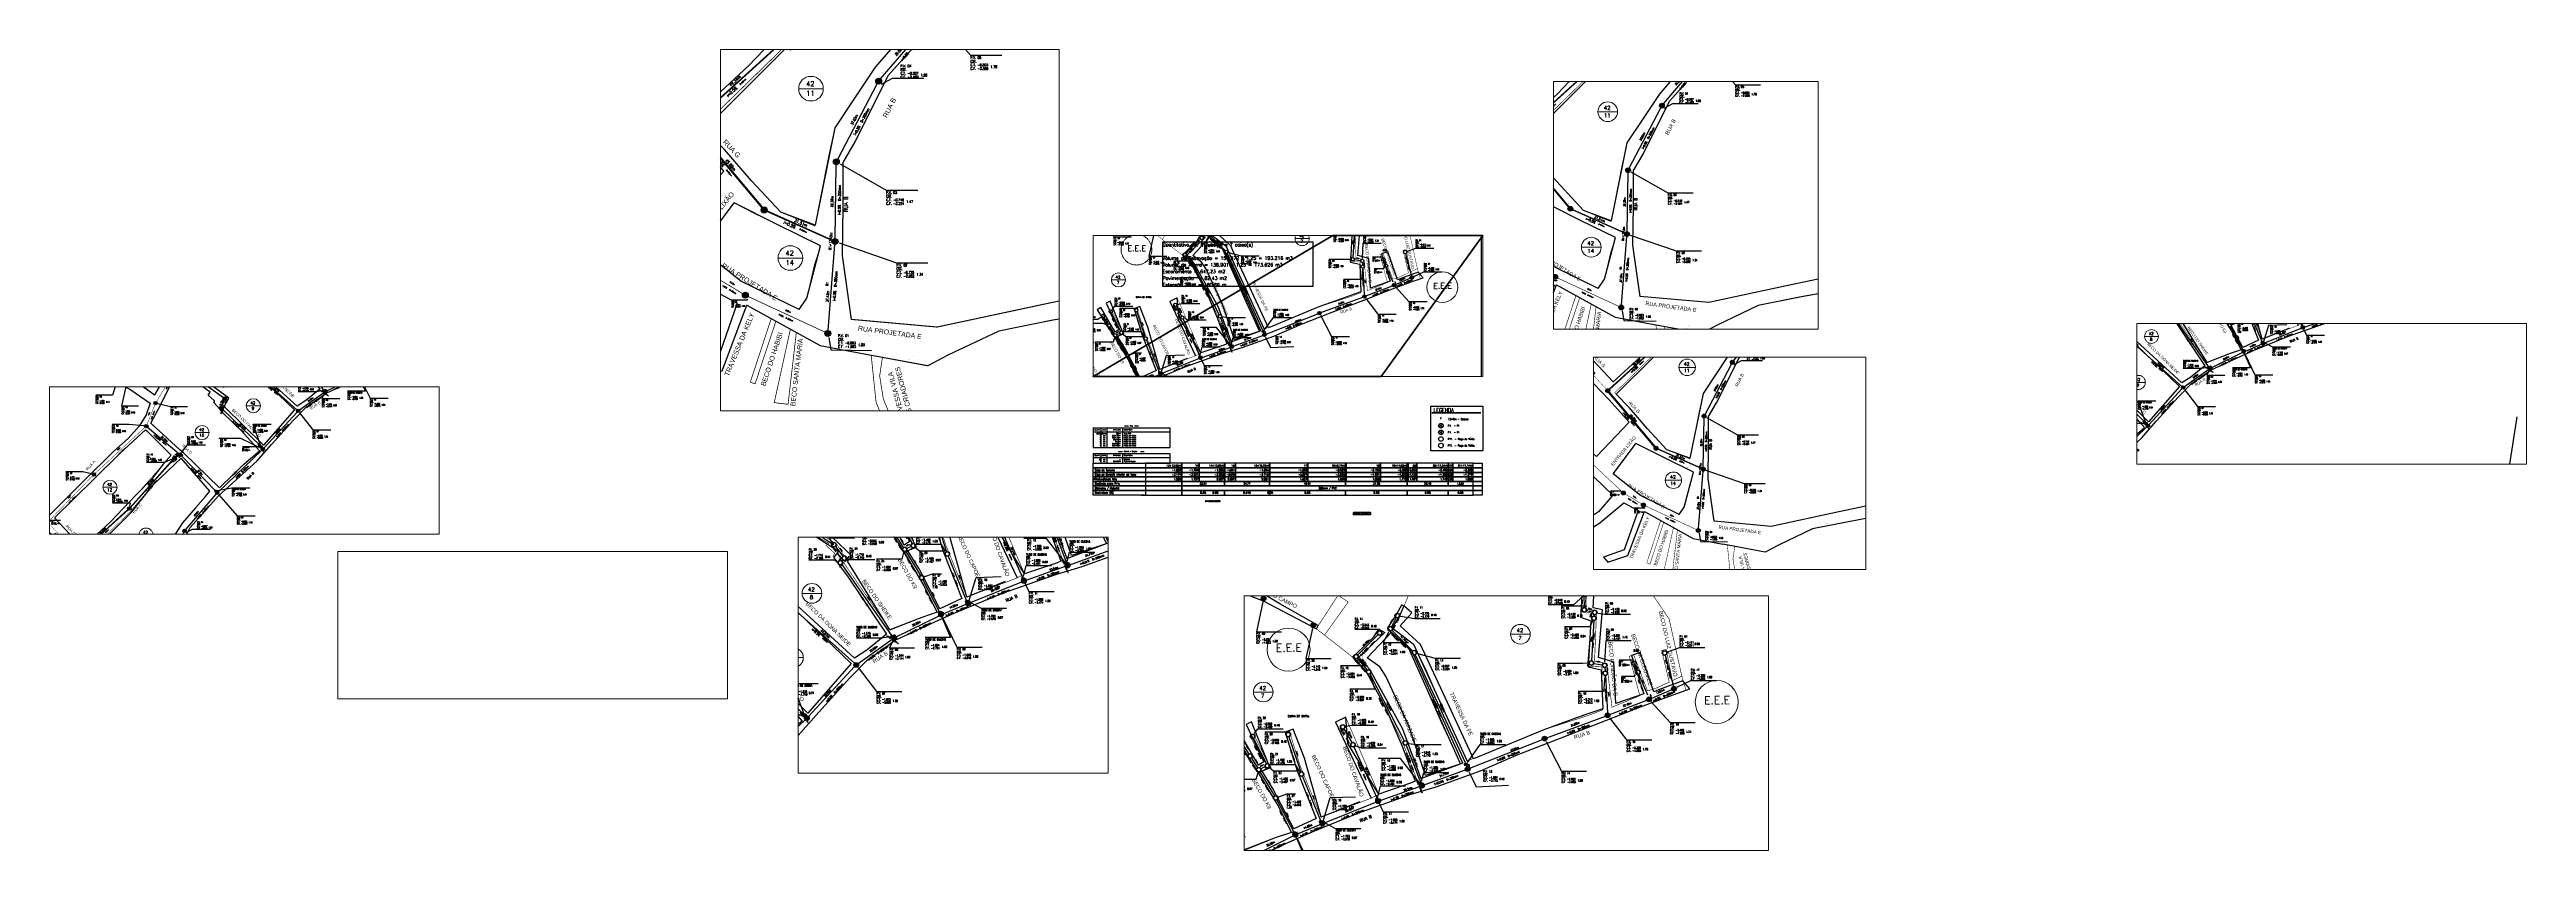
# Paper-space layout 'NS 004' of a CAD drawing. Extents: x -1047 to 1467, y -332 to 481.
# The model-space entities are those that its viewports show. They can reach past a viewport. Long polylines and large blocks are cut down to what shows.
import ezdxf
from ezdxf.enums import TextEntityAlignment as Align

# ---------------------------------------------------------------- set-up
doc = ezdxf.new("R2010")
doc.units = 0
doc.linetypes.add('LIN0', pattern=[0])
for name, color, linetype in [('0-quadras', 5, 'Continuous'), ('A_Alerta', 2, 'Continuous'), ('GUIA', 7, 'Continuous'), ('Heights', 7, 'Continuous'), ('Layer1', 5, 'Continuous'), ('LISTAGEM_LINHA', 7, 'Continuous'), ('LISTAGEM_TEXTO', 7, 'Continuous'), ('MURO', 251, 'Continuous'), ('PONTOS-Caixas - Esgoto_U', 10, 'Continuous'), ('PONTOS-CAIXAS_U', 1, 'Continuous'), ('PS_IND_COMPRIMENTO', 7, 'Continuous'), ('PS_IND_DIAMETRO', 7, 'Continuous'), ('PS_IND_FLUXO', 3, 'Continuous'), ('PS_IND_INCLINACAO', 7, 'Continuous'), ('PS_LINHA_QUADRO_LEGENDA', 8, 'Continuous'), ('PS_PERFIL_COTA_LIN', 7, 'Continuous'), ('PS_PERFIL_COTA_TXT', 5, 'Continuous'), ('PS_PONTOS_IDENTIFICACAO_LIN', 7, 'Continuous'), ('PS_PONTOS_IDENTIFICACAO_TXT', 7, 'Continuous'), ('PS_TEXTO_QUADRO_LEGENDA', 7, 'Continuous'), ('QUADRA-DEF', 7, 'Continuous'), ('Survey.td2_Mark', 7, 'Continuous'), ('T-MARGEM', 7, 'Continuous'), ('TEXTO', 7, 'Continuous'), ('TUBO_PVC', 1, 'Continuous'), ('TXT-LOGRAD', 3, 'Continuous')]:
    doc.layers.add(name, color=color, linetype=linetype)
doc.layers.add('COTAS', color=7, linetype='Continuous', lineweight=9)
doc.layers.add('INDICAÇÃO', color=4, linetype='LIN0', lineweight=20, true_color=0x00ffff)
doc.layers.add('ORIGINAL ASSINADO', color=1, linetype='Continuous', lineweight=50, plot=False)
doc.layers.get('0').off()
doc.layers.get('0').freeze()
doc.styles.add('CARIMBO', font='arial.ttf', dxfattribs={"height": 2})
doc.styles.add('ROMANS', font='ROMANS.shx', dxfattribs={"height": 2})
doc.styles.add('SABESP', font='ROMANS.shx', dxfattribs={"height": 2})
doc.styles.get("Standard").update_dxf_attribs({"font": 'times.ttf'})
picture_1 = doc.add_image_def('image1.tif', size_in_pixel=(37423, 27282))

# ---------------------------------------------------------------- blocks, each defined once
blk = doc.blocks.new('*U863')
at = {"layer": 'T-MARGEM'}
blk.add_line((0, 0), (0, 0.2), dxfattribs=at)
at = {"layer": 'T-MARGEM', "const_width": 0.025, "flags": 128}
blk.add_lwpolyline([(-0.01, 0, 1), (0.01, 0, 1)], format="xyb", close=True, dxfattribs=at)
blk = doc.blocks.new('*U862', base_point=(4191.73, 1118.97))
for p, q in [((4191.56, 1119.14), (4191.9, 1118.8)), ((4191.9, 1119.14), (4191.56, 1118.8))]:
    blk.add_line(p, q)
blk.add_circle((4191.73, 1118.97), 0.24)
blk = doc.blocks.new('*U861', base_point=(4191.73, 1118.97))
for p, q in [((4191.56, 1119.14), (4191.9, 1118.8)), ((4191.9, 1119.14), (4191.56, 1118.8))]:
    blk.add_line(p, q)
blk.add_circle((4191.73, 1118.97), 0.24)
blk = doc.blocks.new('*U860', base_point=(362285.52, 7352579.72))
at = {"layer": 'GUIA'}
blk.add_circle((362285.52, 7352579.72), 0.24, dxfattribs=at)
blk = doc.blocks.new('*U859', base_point=(362285.52, 7352579.72))
at = {"layer": 'GUIA'}
blk.add_circle((362285.52, 7352579.72), 0.24, dxfattribs=at)
blk = doc.blocks.new('*U772', base_point=(9690.45, 9362.01))
at = {"const_width": 0.24, "flags": 128}
blk.add_lwpolyline([(9690.33, 9362.01, 1), (9690.57, 9362.01, 1)], format="xyb", close=True, dxfattribs=at)
blk.add_circle((9690.45, 9362.01), 0.24)
blk = doc.blocks.new('*U773', base_point=(9690.45, 9362.01))
at = {"const_width": 0.24, "flags": 128}
blk.add_lwpolyline([(9690.33, 9362.01, 1), (9690.57, 9362.01, 1)], format="xyb", close=True, dxfattribs=at)
blk.add_circle((9690.45, 9362.01), 0.24)
blk = doc.blocks.new('*U774', base_point=(9690.45, 9362.01))
at = {"const_width": 0.24, "flags": 128}
blk.add_lwpolyline([(9690.33, 9362.01, 1), (9690.57, 9362.01, 1)], format="xyb", close=True, dxfattribs=at)
blk.add_circle((9690.45, 9362.01), 0.24)
blk = doc.blocks.new('*U775', base_point=(9690.45, 9362.01))
at = {"const_width": 0.24, "flags": 128}
blk.add_lwpolyline([(9690.33, 9362.01, 1), (9690.57, 9362.01, 1)], format="xyb", close=True, dxfattribs=at)
blk.add_circle((9690.45, 9362.01), 0.24)
blk = doc.blocks.new('*U776', base_point=(9690.45, 9362.01))
at = {"const_width": 0.24, "flags": 128}
blk.add_lwpolyline([(9690.33, 9362.01, 1), (9690.57, 9362.01, 1)], format="xyb", close=True, dxfattribs=at)
blk.add_circle((9690.45, 9362.01), 0.24)
blk = doc.blocks.new('*U777', base_point=(9690.45, 9362.01))
at = {"const_width": 0.24, "flags": 128}
blk.add_lwpolyline([(9690.33, 9362.01, 1), (9690.57, 9362.01, 1)], format="xyb", close=True, dxfattribs=at)
blk.add_circle((9690.45, 9362.01), 0.24)
blk = doc.blocks.new('*U778', base_point=(9690.45, 9362.01))
at = {"const_width": 0.24, "flags": 128}
blk.add_lwpolyline([(9690.33, 9362.01, 1), (9690.57, 9362.01, 1)], format="xyb", close=True, dxfattribs=at)
blk.add_circle((9690.45, 9362.01), 0.24)
blk = doc.blocks.new('*U779', base_point=(9690.45, 9362.01))
at = {"const_width": 0.24, "flags": 128}
blk.add_lwpolyline([(9690.33, 9362.01, 1), (9690.57, 9362.01, 1)], format="xyb", close=True, dxfattribs=at)
blk.add_circle((9690.45, 9362.01), 0.24)
blk = doc.blocks.new('*U780', base_point=(9690.45, 9362.01))
at = {"const_width": 0.24, "flags": 128}
blk.add_lwpolyline([(9690.33, 9362.01, 1), (9690.57, 9362.01, 1)], format="xyb", close=True, dxfattribs=at)
blk.add_circle((9690.45, 9362.01), 0.24)
blk = doc.blocks.new('*U781', base_point=(9690.45, 9362.01))
at = {"const_width": 0.24, "flags": 128}
blk.add_lwpolyline([(9690.33, 9362.01, 1), (9690.57, 9362.01, 1)], format="xyb", close=True, dxfattribs=at)
blk.add_circle((9690.45, 9362.01), 0.24)
blk = doc.blocks.new('*U782', base_point=(9690.45, 9362.01))
at = {"const_width": 0.24, "flags": 128}
blk.add_lwpolyline([(9690.33, 9362.01, 1), (9690.57, 9362.01, 1)], format="xyb", close=True, dxfattribs=at)
blk.add_circle((9690.45, 9362.01), 0.24)
blk = doc.blocks.new('*U783', base_point=(9690.45, 9362.01))
at = {"const_width": 0.24, "flags": 128}
blk.add_lwpolyline([(9690.33, 9362.01, 1), (9690.57, 9362.01, 1)], format="xyb", close=True, dxfattribs=at)
blk.add_circle((9690.45, 9362.01), 0.24)
blk = doc.blocks.new('*U784', base_point=(9690.45, 9362.01))
at = {"const_width": 0.24, "flags": 128}
blk.add_lwpolyline([(9690.33, 9362.01, 1), (9690.57, 9362.01, 1)], format="xyb", close=True, dxfattribs=at)
blk.add_circle((9690.45, 9362.01), 0.24)
blk = doc.blocks.new('*U785', base_point=(9690.45, 9362.01))
at = {"const_width": 0.24, "flags": 128}
blk.add_lwpolyline([(9690.33, 9362.01, 1), (9690.57, 9362.01, 1)], format="xyb", close=True, dxfattribs=at)
blk.add_circle((9690.45, 9362.01), 0.24)
blk = doc.blocks.new('*U786', base_point=(9690.45, 9362.01))
at = {"const_width": 0.24, "flags": 128}
blk.add_lwpolyline([(9690.33, 9362.01, 1), (9690.57, 9362.01, 1)], format="xyb", close=True, dxfattribs=at)
blk.add_circle((9690.45, 9362.01), 0.24)
blk = doc.blocks.new('*U787', base_point=(9690.45, 9362.01))
at = {"const_width": 0.24, "flags": 128}
blk.add_lwpolyline([(9690.33, 9362.01, 1), (9690.57, 9362.01, 1)], format="xyb", close=True, dxfattribs=at)
blk.add_circle((9690.45, 9362.01), 0.24)
blk = doc.blocks.new('*U788', base_point=(9690.45, 9362.01))
at = {"const_width": 0.24, "flags": 128}
blk.add_lwpolyline([(9690.33, 9362.01, 1), (9690.57, 9362.01, 1)], format="xyb", close=True, dxfattribs=at)
blk.add_circle((9690.45, 9362.01), 0.24)
blk = doc.blocks.new('*U789', base_point=(9690.45, 9362.01))
at = {"const_width": 0.24, "flags": 128}
blk.add_lwpolyline([(9690.33, 9362.01, 1), (9690.57, 9362.01, 1)], format="xyb", close=True, dxfattribs=at)
blk.add_circle((9690.45, 9362.01), 0.24)
blk = doc.blocks.new('*U790', base_point=(9690.45, 9362.01))
at = {"const_width": 0.24, "flags": 128}
blk.add_lwpolyline([(9690.33, 9362.01, 1), (9690.57, 9362.01, 1)], format="xyb", close=True, dxfattribs=at)
blk.add_circle((9690.45, 9362.01), 0.24)
blk = doc.blocks.new('*U793', base_point=(9690.45, 9362.01))
at = {"const_width": 0.24, "flags": 128}
blk.add_lwpolyline([(9690.33, 9362.01, 1), (9690.57, 9362.01, 1)], format="xyb", close=True, dxfattribs=at)
blk.add_circle((9690.45, 9362.01), 0.24)
blk = doc.blocks.new('*U794', base_point=(9690.45, 9362.01))
at = {"const_width": 0.24, "flags": 128}
blk.add_lwpolyline([(9690.33, 9362.01, 1), (9690.57, 9362.01, 1)], format="xyb", close=True, dxfattribs=at)
blk.add_circle((9690.45, 9362.01), 0.24)
blk = doc.blocks.new('*U795', base_point=(9690.45, 9362.01))
at = {"const_width": 0.24, "flags": 128}
blk.add_lwpolyline([(9690.33, 9362.01, 1), (9690.57, 9362.01, 1)], format="xyb", close=True, dxfattribs=at)
blk.add_circle((9690.45, 9362.01), 0.24)
blk = doc.blocks.new('*U796', base_point=(9690.45, 9362.01))
at = {"const_width": 0.24, "flags": 128}
blk.add_lwpolyline([(9690.33, 9362.01, 1), (9690.57, 9362.01, 1)], format="xyb", close=True, dxfattribs=at)
blk.add_circle((9690.45, 9362.01), 0.24)
blk = doc.blocks.new('*U797', base_point=(9690.45, 9362.01))
at = {"const_width": 0.24, "flags": 128}
blk.add_lwpolyline([(9690.33, 9362.01, 1), (9690.57, 9362.01, 1)], format="xyb", close=True, dxfattribs=at)
blk.add_circle((9690.45, 9362.01), 0.24)
blk = doc.blocks.new('*U798', base_point=(9709.61, 9361.72))
at = {"const_width": 0.14, "flags": 128}
blk.add_lwpolyline([(9709.54, 9361.72, 1), (9709.68, 9361.72, 1)], format="xyb", close=True, dxfattribs=at)
blk.add_circle((9709.61, 9361.72), 0.14)
blk = doc.blocks.new('*U799', base_point=(9690.45, 9362.01))
at = {"const_width": 0.24, "flags": 128}
blk.add_lwpolyline([(9690.33, 9362.01, 1), (9690.57, 9362.01, 1)], format="xyb", close=True, dxfattribs=at)
blk.add_circle((9690.45, 9362.01), 0.24)
blk = doc.blocks.new('*U803', base_point=(9690.45, 9362.01))
at = {"const_width": 0.24, "flags": 128}
blk.add_lwpolyline([(9690.33, 9362.01, 1), (9690.57, 9362.01, 1)], format="xyb", close=True, dxfattribs=at)
blk.add_circle((9690.45, 9362.01), 0.24)
blk = doc.blocks.new('*U804', base_point=(9690.45, 9362.01))
at = {"const_width": 0.24, "flags": 128}
blk.add_lwpolyline([(9690.33, 9362.01, 1), (9690.57, 9362.01, 1)], format="xyb", close=True, dxfattribs=at)
blk.add_circle((9690.45, 9362.01), 0.24)
blk = doc.blocks.new('*U805', base_point=(9690.45, 9362.01))
at = {"const_width": 0.24, "flags": 128}
blk.add_lwpolyline([(9690.33, 9362.01, 1), (9690.57, 9362.01, 1)], format="xyb", close=True, dxfattribs=at)
blk.add_circle((9690.45, 9362.01), 0.24)
blk = doc.blocks.new('*U806', base_point=(9690.45, 9362.01))
at = {"const_width": 0.24, "flags": 128}
blk.add_lwpolyline([(9690.33, 9362.01, 1), (9690.57, 9362.01, 1)], format="xyb", close=True, dxfattribs=at)
blk.add_circle((9690.45, 9362.01), 0.24)
blk = doc.blocks.new('*U807', base_point=(9690.45, 9362.01))
at = {"const_width": 0.24, "flags": 128}
blk.add_lwpolyline([(9690.33, 9362.01, 1), (9690.57, 9362.01, 1)], format="xyb", close=True, dxfattribs=at)
blk.add_circle((9690.45, 9362.01), 0.24)
blk = doc.blocks.new('*U815', base_point=(9690.45, 9362.01))
at = {"const_width": 0.24, "flags": 128}
blk.add_lwpolyline([(9690.33, 9362.01, 1), (9690.57, 9362.01, 1)], format="xyb", close=True, dxfattribs=at)
blk.add_circle((9690.45, 9362.01), 0.24)
blk = doc.blocks.new('*U816', base_point=(9690.45, 9362.01))
at = {"const_width": 0.24, "flags": 128}
blk.add_lwpolyline([(9690.33, 9362.01, 1), (9690.57, 9362.01, 1)], format="xyb", close=True, dxfattribs=at)
blk.add_circle((9690.45, 9362.01), 0.24)
blk = doc.blocks.new('*U838', base_point=(9690.45, 9362.01))
at = {"const_width": 0.24, "flags": 128}
blk.add_lwpolyline([(9690.33, 9362.01, 1), (9690.57, 9362.01, 1)], format="xyb", close=True, dxfattribs=at)
blk.add_circle((9690.45, 9362.01), 0.24)
blk = doc.blocks.new('*U1154', base_point=(9679.18, 9377.79))
at = {"const_width": 0.1, "flags": 128}
blk.add_lwpolyline([(9678.99, 9377.79, 1), (9679.37, 9377.79, 1)], format="xyb", close=True, dxfattribs=at)
blk.add_circle((9679.18, 9377.79), 0.24)
blk = doc.blocks.new('*U1155', base_point=(9679.18, 9377.79))
at = {"const_width": 0.1, "flags": 128}
blk.add_lwpolyline([(9678.99, 9377.79, 1), (9679.37, 9377.79, 1)], format="xyb", close=True, dxfattribs=at)
blk.add_circle((9679.18, 9377.79), 0.24)
blk = doc.blocks.new('*U1156', base_point=(9679.18, 9377.79))
at = {"const_width": 0.1, "flags": 128}
blk.add_lwpolyline([(9678.99, 9377.79, 1), (9679.37, 9377.79, 1)], format="xyb", close=True, dxfattribs=at)
blk.add_circle((9679.18, 9377.79), 0.24)
blk = doc.blocks.new('*U1157', base_point=(9679.18, 9377.79))
at = {"const_width": 0.1, "flags": 128}
blk.add_lwpolyline([(9678.99, 9377.79, 1), (9679.37, 9377.79, 1)], format="xyb", close=True, dxfattribs=at)
blk.add_circle((9679.18, 9377.79), 0.24)
blk = doc.blocks.new('*U1158', base_point=(9679.18, 9377.79))
at = {"const_width": 0.1, "flags": 128}
blk.add_lwpolyline([(9678.99, 9377.79, 1), (9679.37, 9377.79, 1)], format="xyb", close=True, dxfattribs=at)
blk.add_circle((9679.18, 9377.79), 0.24)
blk = doc.blocks.new('*U1159', base_point=(9679.18, 9377.79))
at = {"const_width": 0.1, "flags": 128}
blk.add_lwpolyline([(9678.99, 9377.79, 1), (9679.37, 9377.79, 1)], format="xyb", close=True, dxfattribs=at)
blk.add_circle((9679.18, 9377.79), 0.24)
blk = doc.blocks.new('*U1160', base_point=(9679.18, 9377.79))
at = {"const_width": 0.1, "flags": 128}
blk.add_lwpolyline([(9678.99, 9377.79, 1), (9679.37, 9377.79, 1)], format="xyb", close=True, dxfattribs=at)
blk.add_circle((9679.18, 9377.79), 0.24)
blk = doc.blocks.new('*U1161', base_point=(9679.18, 9377.79))
at = {"const_width": 0.1, "flags": 128}
blk.add_lwpolyline([(9678.99, 9377.79, 1), (9679.37, 9377.79, 1)], format="xyb", close=True, dxfattribs=at)
blk.add_circle((9679.18, 9377.79), 0.24)
blk = doc.blocks.new('*U1162', base_point=(9679.18, 9377.79))
at = {"const_width": 0.1, "flags": 128}
blk.add_lwpolyline([(9678.99, 9377.79, 1), (9679.37, 9377.79, 1)], format="xyb", close=True, dxfattribs=at)
blk.add_circle((9679.18, 9377.79), 0.24)
blk = doc.blocks.new('*U1163', base_point=(9679.18, 9377.79))
at = {"const_width": 0.1, "flags": 128}
blk.add_lwpolyline([(9678.99, 9377.79, 1), (9679.37, 9377.79, 1)], format="xyb", close=True, dxfattribs=at)
blk.add_circle((9679.18, 9377.79), 0.24)
blk = doc.blocks.new('*U1401', base_point=(9679.18, 9377.79))
at = {"const_width": 0.1, "flags": 128}
blk.add_lwpolyline([(9678.99, 9377.79, 1), (9679.37, 9377.79, 1)], format="xyb", close=True, dxfattribs=at)
blk.add_circle((9679.18, 9377.79), 0.24)
blk = doc.blocks.new('*U1402', base_point=(9679.18, 9377.79))
at = {"const_width": 0.1, "flags": 128}
blk.add_lwpolyline([(9678.99, 9377.79, 1), (9679.37, 9377.79, 1)], format="xyb", close=True, dxfattribs=at)
blk.add_circle((9679.18, 9377.79), 0.24)
blk = doc.blocks.new('*U1403', base_point=(9679.18, 9377.79))
at = {"const_width": 0.1, "flags": 128}
blk.add_lwpolyline([(9678.99, 9377.79, 1), (9679.37, 9377.79, 1)], format="xyb", close=True, dxfattribs=at)
blk.add_circle((9679.18, 9377.79), 0.24)
blk = doc.blocks.new('*U1404', base_point=(9709.61, 9361.72))
at = {"const_width": 0.14, "flags": 128}
blk.add_lwpolyline([(9709.54, 9361.72, 1), (9709.68, 9361.72, 1)], format="xyb", close=True, dxfattribs=at)
blk.add_circle((9709.61, 9361.72), 0.14)
blk = doc.blocks.new('*U1405', base_point=(9679.18, 9377.79))
at = {"const_width": 0.1, "flags": 128}
blk.add_lwpolyline([(9678.99, 9377.79, 1), (9679.37, 9377.79, 1)], format="xyb", close=True, dxfattribs=at)
blk.add_circle((9679.18, 9377.79), 0.24)
blk = doc.blocks.new('*U1406', base_point=(9679.18, 9377.79))
at = {"const_width": 0.1, "flags": 128}
blk.add_lwpolyline([(9678.99, 9377.79, 1), (9679.37, 9377.79, 1)], format="xyb", close=True, dxfattribs=at)
blk.add_circle((9679.18, 9377.79), 0.24)
blk = doc.blocks.new('*U1407', base_point=(9679.18, 9377.79))
at = {"const_width": 0.1, "flags": 128}
blk.add_lwpolyline([(9678.99, 9377.79, 1), (9679.37, 9377.79, 1)], format="xyb", close=True, dxfattribs=at)
blk.add_circle((9679.18, 9377.79), 0.24)
blk = doc.blocks.new('*U1408', base_point=(9679.18, 9377.79))
at = {"const_width": 0.1, "flags": 128}
blk.add_lwpolyline([(9678.99, 9377.79, 1), (9679.37, 9377.79, 1)], format="xyb", close=True, dxfattribs=at)
blk.add_circle((9679.18, 9377.79), 0.24)
blk = doc.blocks.new('*U1409', base_point=(9709.61, 9361.72))
at = {"const_width": 0.14, "flags": 128}
blk.add_lwpolyline([(9709.54, 9361.72, 1), (9709.68, 9361.72, 1)], format="xyb", close=True, dxfattribs=at)
blk.add_circle((9709.61, 9361.72), 0.14)
blk = doc.blocks.new('*U1410', base_point=(9679.18, 9377.79))
at = {"const_width": 0.1, "flags": 128}
blk.add_lwpolyline([(9678.99, 9377.79, 1), (9679.37, 9377.79, 1)], format="xyb", close=True, dxfattribs=at)
blk.add_circle((9679.18, 9377.79), 0.24)
blk = doc.blocks.new('*U1411', base_point=(9679.18, 9377.79))
at = {"const_width": 0.1, "flags": 128}
blk.add_lwpolyline([(9678.99, 9377.79, 1), (9679.37, 9377.79, 1)], format="xyb", close=True, dxfattribs=at)
blk.add_circle((9679.18, 9377.79), 0.24)
blk = doc.blocks.new('*U1412', base_point=(9709.61, 9361.72))
at = {"const_width": 0.14, "flags": 128}
blk.add_lwpolyline([(9709.54, 9361.72, 1), (9709.68, 9361.72, 1)], format="xyb", close=True, dxfattribs=at)
blk.add_circle((9709.61, 9361.72), 0.14)
blk = doc.blocks.new('*U1413', base_point=(9679.18, 9377.79))
at = {"const_width": 0.1, "flags": 128}
blk.add_lwpolyline([(9678.99, 9377.79, 1), (9679.37, 9377.79, 1)], format="xyb", close=True, dxfattribs=at)
blk.add_circle((9679.18, 9377.79), 0.24)
blk = doc.blocks.new('*U1414', base_point=(9679.18, 9377.79))
at = {"const_width": 0.1, "flags": 128}
blk.add_lwpolyline([(9678.99, 9377.79, 1), (9679.37, 9377.79, 1)], format="xyb", close=True, dxfattribs=at)
blk.add_circle((9679.18, 9377.79), 0.24)
blk = doc.blocks.new('*U1415', base_point=(9709.61, 9361.72))
at = {"const_width": 0.14, "flags": 128}
blk.add_lwpolyline([(9709.54, 9361.72, 1), (9709.68, 9361.72, 1)], format="xyb", close=True, dxfattribs=at)
blk.add_circle((9709.61, 9361.72), 0.14)
blk = doc.blocks.new('*U1416', base_point=(9679.18, 9377.79))
at = {"const_width": 0.1, "flags": 128}
blk.add_lwpolyline([(9678.99, 9377.79, 1), (9679.37, 9377.79, 1)], format="xyb", close=True, dxfattribs=at)
blk.add_circle((9679.18, 9377.79), 0.24)
blk = doc.blocks.new('*U1417', base_point=(9679.18, 9377.79))
at = {"const_width": 0.1, "flags": 128}
blk.add_lwpolyline([(9678.99, 9377.79, 1), (9679.37, 9377.79, 1)], format="xyb", close=True, dxfattribs=at)
blk.add_circle((9679.18, 9377.79), 0.24)
blk = doc.blocks.new('*U1418', base_point=(9679.18, 9377.79))
at = {"const_width": 0.1, "flags": 128}
blk.add_lwpolyline([(9678.99, 9377.79, 1), (9679.37, 9377.79, 1)], format="xyb", close=True, dxfattribs=at)
blk.add_circle((9679.18, 9377.79), 0.24)
blk = doc.blocks.new('*U1419', base_point=(9679.18, 9377.79))
at = {"const_width": 0.1, "flags": 128}
blk.add_lwpolyline([(9678.99, 9377.79, 1), (9679.37, 9377.79, 1)], format="xyb", close=True, dxfattribs=at)
blk.add_circle((9679.18, 9377.79), 0.24)
blk = doc.blocks.new('*U1420', base_point=(9679.18, 9377.79))
at = {"const_width": 0.1, "flags": 128}
blk.add_lwpolyline([(9678.99, 9377.79, 1), (9679.37, 9377.79, 1)], format="xyb", close=True, dxfattribs=at)
blk.add_circle((9679.18, 9377.79), 0.24)
blk = doc.blocks.new('*U1421', base_point=(9679.18, 9377.79))
at = {"const_width": 0.1, "flags": 128}
blk.add_lwpolyline([(9678.99, 9377.79, 1), (9679.37, 9377.79, 1)], format="xyb", close=True, dxfattribs=at)
blk.add_circle((9679.18, 9377.79), 0.24)
blk = doc.blocks.new('*U1422', base_point=(9709.61, 9361.72))
at = {"const_width": 0.14, "flags": 128}
blk.add_lwpolyline([(9709.54, 9361.72, 1), (9709.68, 9361.72, 1)], format="xyb", close=True, dxfattribs=at)
blk.add_circle((9709.61, 9361.72), 0.14)
blk = doc.blocks.new('*U1423', base_point=(9679.18, 9377.79))
at = {"const_width": 0.1, "flags": 128}
blk.add_lwpolyline([(9678.99, 9377.79, 1), (9679.37, 9377.79, 1)], format="xyb", close=True, dxfattribs=at)
blk.add_circle((9679.18, 9377.79), 0.24)
blk = doc.blocks.new('*U1424', base_point=(9679.18, 9377.79))
at = {"const_width": 0.1, "flags": 128}
blk.add_lwpolyline([(9678.99, 9377.79, 1), (9679.37, 9377.79, 1)], format="xyb", close=True, dxfattribs=at)
blk.add_circle((9679.18, 9377.79), 0.24)
blk = doc.blocks.new('*U1425', base_point=(9679.18, 9377.79))
at = {"const_width": 0.1, "flags": 128}
blk.add_lwpolyline([(9678.99, 9377.79, 1), (9679.37, 9377.79, 1)], format="xyb", close=True, dxfattribs=at)
blk.add_circle((9679.18, 9377.79), 0.24)
blk = doc.blocks.new('*U1426', base_point=(9709.61, 9361.72))
at = {"const_width": 0.14, "flags": 128}
blk.add_lwpolyline([(9709.54, 9361.72, 1), (9709.68, 9361.72, 1)], format="xyb", close=True, dxfattribs=at)
blk.add_circle((9709.61, 9361.72), 0.14)
blk = doc.blocks.new('*U1886', base_point=(9709.61, 9361.72))
at = {"const_width": 0.14, "flags": 128}
blk.add_lwpolyline([(9709.54, 9361.72, 1), (9709.68, 9361.72, 1)], format="xyb", close=True, dxfattribs=at)
blk.add_circle((9709.61, 9361.72), 0.14)
blk = doc.blocks.new('*U1903', base_point=(9709.61, 9361.72))
at = {"const_width": 0.14, "flags": 128}
blk.add_lwpolyline([(9709.54, 9361.72, 1), (9709.68, 9361.72, 1)], format="xyb", close=True, dxfattribs=at)
blk.add_circle((9709.61, 9361.72), 0.14)

msp = doc.modelspace()

# ---------------------------------------------------------------- linework, layer by layer
at = {"layer": '0-quadras', "const_width": 0.3}
for points in [[(358285.272, 7353901.015), (358265.829, 7353912.06), (358257.996, 7353916.734), (358237.336, 7353925.478), (358211.311, 7353936.393), (358203.359, 7353938.729), (358188.46, 7353942.123), (358189.16, 7353957.421), (358189.647, 7353973.665), (358258.916, 7353965.846), (358350.072, 7353963.236), (358332.981, 7353920.556), (358332.977, 7353920.558)], [(358133.648, 7353789.611), (358128.349, 7353780.236), (358103.913, 7353797.709)], [(358469.747, 7353875.347), (358463.315, 7353904.355), (358429.833, 7353953.601), (358394.527, 7353961.963), (358350.072, 7353963.236), (358333.898, 7353922.639), (358326.807, 7353906.619), (358322.731, 7353899.764), (358333.606, 7353891.518), (358339.791, 7353879.073), (358351.061, 7353853.315), (358360.805, 7353832.234), (358396.858, 7353846.942)], [(358312.174, 7353813.374), (358286.68, 7353803.669), (358275.959, 7353830.107), (358270.481, 7353847.609), (358268.427, 7353846.814), (358274.474, 7353827.299), (358284.165, 7353802.996), (358272.881, 7353797.758), (358262.432, 7353817.989), (358257.315, 7353826.163), (358256.743, 7353827.089), (358260.585, 7353829.393), (358252.419, 7353845.869), (358250.673, 7353844.791), (358257.606, 7353831.856), (358254.92, 7353830.038), (358247.262, 7353842.425), (358245.546, 7353841.102), (358264.68, 7353809.677), (358271.686, 7353795.925), (358263.894, 7353793.325), (358247.676, 7353786.812), (358224.109, 7353821.158), (358225.929, 7353822.375), (358220.633, 7353830.449), (358202.726, 7353842.112)], [(358235.029, 7353922.401), (358257.206, 7353913.572), (358284.413, 7353899.269), (358302.858, 7353884.861), (358309.291, 7353878.275), (358319.557, 7353858.949), (358328.324, 7353841.117), (358335.409, 7353822.374), (358332.103, 7353820.927), (358315.963, 7353815.41), (358312.174, 7353813.374)], [(358285.272, 7353901.015), (358295.29, 7353916.35), (358300.462, 7353912.971), (358288.419, 7353896.139)], [(358328.785, 7353911.088), (358327.583, 7353911.589), (358324.248, 7353905.406), (358320.523, 7353899.774)], [(358321.456, 7353898.427), (358331.401, 7353888.944), (358347.696, 7353851.591), (358357.49, 7353830.764), (358337.378, 7353823.305), (358327.931, 7353848.515), (358315.583, 7353870.621), (358311.24, 7353878.787), (358305.829, 7353884.918), (358319.033, 7353897.402), (358315.965, 7353899.148), (358313.455, 7353895.238), (358304.713, 7353886.873), (358302.858, 7353884.861), (358284.413, 7353899.269)], [(358320.523, 7353899.774), (358321.456, 7353898.427)], [(358250.364, 7353781.765), (358268.489, 7353790.22), (358280.989, 7353795.757), (358305.301, 7353805.722), (358331.858, 7353815.17), (358345.154, 7353819.173), (358367.655, 7353827.309), (358386.165, 7353835.449), (358408.457, 7353844.073), (358431.578, 7353852.954), (358450.087, 7353860.24), (358465.34, 7353865.831), (358471.889, 7353868.103), (358469.747, 7353875.347), (358464.949, 7353873.07)], [(358312.174, 7353813.374), (358293.918, 7353851.978), (358299.162, 7353854.469), (358315.963, 7353815.41)], [(358093.641, 7353793.577), (358110.843, 7353784.665), (358125.35, 7353774.729), (358122.486, 7353766.414), (358117.563, 7353758.437), (358109.804, 7353749.671), (358099.66, 7353740.487), (358078.207, 7353719.547), (358064.019, 7353705.197), (358050.59, 7353691.8)], [(358058.005, 7353621.529), (358077.175, 7353602.941), (358067.755, 7353592.425), (358053.289, 7353582.753)], [(358189.651, 7353728.96), (358203.155, 7353740.877), (358187.156, 7353758.478), (358177.004, 7353767.884), (358170.558, 7353775.269), (358171.179, 7353776.331), (358166.623, 7353780.324), (358168.061, 7353782.59), (358144.743, 7353799.085), (358141.76, 7353791.881), (358133.13, 7353774.24), (358125.649, 7353760.238), (358145.719, 7353742.021), (358148.937, 7353739.491), (358174.573, 7353714.419)], [(358138.845, 7353587.125), (358135.151, 7353613.193), (358135.435, 7353633.018), (358135.438, 7353650.978), (358140.252, 7353659.309), (358153.752, 7353686.307), (358173.95, 7353708.811), (358201.106, 7353733.363), (358211.493, 7353745.222), (358227.244, 7353762.566), (358236.036, 7353771.629), (358250.364, 7353781.765)], [(358122.905, 7353754.997), (358140.344, 7353737.809), (358135.044, 7353731.711), (358115.514, 7353709.611), (358097.06, 7353690.148), (358077.335, 7353672.038), (358057.418, 7353693.311), (358085.098, 7353720.479), (358104.171, 7353739.2), (358122.041, 7353755.761), (358122.905, 7353754.997)], [(358467.602, 7353748.453), (358451.082, 7353642.547), (358421.823, 7353636.987), (358400.556, 7353632.946), (358379.059, 7353627.442), (358372.967, 7353625.147), (358351.308, 7353620.811), (358303.543, 7353611.25), (358262.999, 7353603.135), (358214.679, 7353592.805), (358173.592, 7353584.021), (358138.845, 7353587.125)], [(358766.282, 7353617.339), (358763.947, 7353601.003), (358710.269, 7353607.736), (358658.18, 7353614.765), (358597.627, 7353622.937), (358540.148, 7353631.058), (358507.493, 7353634.807), (358470.48, 7353639.056), (358464.162, 7353639.924), (358471.207, 7353684.43), (358481.037, 7353746.542)], [(358189.694, 7353728.998), (358174.573, 7353714.419)], [(358751.602, 7353514.182), (358757.985, 7353559.947), (358761.928, 7353587.17), (358712.143, 7353594.189), (358649.164, 7353602.659), (358544.485, 7353620.005), (358505.628, 7353626.414), (358463.627, 7353633.152), (358455.708, 7353634.263), (358428.514, 7353629.79), (358388.507, 7353620.811), (358379.081, 7353618.796), (358349.604, 7353613.425), (358318.404, 7353607.349), (358256.583, 7353593.28), (358220.56, 7353586.853), (358198.621, 7353582.473), (358177.899, 7353572.6), (358169.854, 7353568.275), (358151.359, 7353571.72)], [(358106.221, 7353587.532), (358096.281, 7353593.025), (358086.266, 7353566.33), (358074.142, 7353562.189), (358071.43, 7353565.154), (358084.004, 7353569.705), (358092.436, 7353593.761), (358083.726, 7353598.429), (358069.239, 7353586.195), (358056.506, 7353578.172)], [(358154.182, 7353540.455), (358148.781, 7353553.606), (358146.827, 7353572.564), (358126.08, 7353576.558), (358116.429, 7353581.891)], [(358106.221, 7353587.532), (358097.74, 7353561.715)], [(358097.74, 7353561.715), (358099.695, 7353561.019), (358108.123, 7353586.485)], [(358114.016, 7353583.225), (358108.122, 7353586.482)], [(358114.016, 7353583.225), (358107.45, 7353553.388), (358113.054, 7353552.692), (358116.429, 7353581.891)], [(358151.359, 7353571.72), (358150.255, 7353564.239), (358151.765, 7353554.784), (358156.412, 7353543.618), (358156.412, 7353540.603), (358222.67, 7353542.436)]]:
    msp.add_lwpolyline(points, dxfattribs=at)
at = {"layer": '0-quadras'}
for points in [[(358396.858, 7353846.942, 0.3, 0.3, 0), (358399.727, 7353848.112, 0.3, 0.3, 0), (358415.581, 7353853.217, 0.3, 0.3, 0), (358423.419, 7353855.789, 0.3, 0.3, 0), (358429.627, 7353858.211, 0.3, 0.3, 0), (358429.232, 7353879.99, 0.3, 0.3, 0), (358421.793, 7353880.417, 0.3, 0.3, 0), (358424.148, 7353907.282, 0.3, 0.3, 0), (358419.441, 7353908.283, 0.3, 0.3, 0), (358420.047, 7353919.883, 0.3, 0.3, 0)], [(358421.443, 7353919.903, 0.3, 0.3, 0), (358421.01, 7353909.217, 0.3, 0.3, 0), (358426.485, 7353908.35, 0.3, 0.3, 0), (358425.469, 7353882.736, 0.3, 0.3, 0), (358431.647, 7353881.831, 0.3, 0.3, 0), (358434.309, 7353859.536, 0.3, 0.3, 0), (358448.458, 7353865.412, 0.3, 0.3, 0), (358443.093, 7353885.355, 0.3, 0.3, 0), (358445.292, 7353886.159, 0.3, 0.3, 0), (358452.343, 7353867.837, 0.3, 0.3, 0), (358457.311, 7353869.446, 0.3, 0.3, 0), (358463.363, 7353872.318, 0.3, 0.3, 0), (358459.535, 7353888.324, 0.3, 0.3, 0), (358461.814, 7353888.893, 0.3, 0.3, 0), (358464.949, 7353873.07, 0, 0, 0)]]:
    msp.add_lwpolyline(points, format="xyseb", dxfattribs=at)
at = {"layer": '0-quadras', "const_width": 0.3}
for points in [[(358218.708, 7353824.355), (358226.154, 7353814.298), (358245.761, 7353784.909), (358235.958, 7353776.671), (358229.7, 7353772.669), (358196.093, 7353803.339), (358186.794, 7353794.754), (358154.397, 7353816.937), (358161.81, 7353830.889), (358165.983, 7353838.472), (358168.097, 7353842.294), (358175.888, 7353856.366), (358213.098, 7353832.898), (358216.501, 7353831.029), (358215.148, 7353829.835), (358219.601, 7353825.874)], [(358153.192, 7353815.216), (358187.576, 7353791.183), (358196.336, 7353800.358), (358228.008, 7353769.956), (358205.947, 7353744.771), (358177.965, 7353772.354), (358181.202, 7353778.281), (358146.902, 7353803.757)], [(358078.265, 7353665.407), (358110.594, 7353696.974), (358126.772, 7353715.966), (358147.317, 7353735.55), (358167.827, 7353712.086), (358148.39, 7353689.636), (358132.065, 7353665.039), (358129.44, 7353653.063), (358123.963, 7353625.143), (358110.068, 7353630.744), (358099.888, 7353641.569), (358088.423, 7353654.91)], [(358050.623, 7353686.234), (358032.583, 7353667.945), (358031.721, 7353665.232), (358031.48, 7353661.899), (358032.159, 7353658.082), (358050.41, 7353639.752), (358067.22, 7353626.593), (358087.049, 7353647.46), (358074.919, 7353661.025)], [(358098.517, 7353630.672), (358126.261, 7353617.089), (358123.713, 7353609.178), (358120.632, 7353595.806), (358117.55, 7353591.187), (358093.868, 7353602.776), (358077.394, 7353615.988), (358091.118, 7353634.512)]]:
    msp.add_lwpolyline(points, close=True, dxfattribs=at)
at = {"layer": 'COTAS', "ltscale": 4}
for p, q in [((358382.87, 7353896.607), (358392.87, 7353896.607)), ((358252.319, 7353867.261), (358262.319, 7353867.261)), ((358203.065, 7353805.509), (358213.065, 7353805.509)), ((358193.681, 7353772.884), (358203.681, 7353772.884)), ((358157.239, 7353753.826), (358167.239, 7353753.826)), ((358091.828, 7353714.936), (358101.828, 7353714.936)), ((358117.372, 7353680.904), (358127.372, 7353680.904)), ((358108.999, 7353612.117), (358118.999, 7353612.117))]:
    msp.add_line(p, q, dxfattribs=at)
at = {"layer": 'COTAS'}
for centre in [(358387.87, 7353896.614), (358257.319, 7353867.269), (358208.065, 7353805.517), (358198.681, 7353772.892), (358162.239, 7353753.834), (358096.828, 7353714.944), (358122.372, 7353680.912), (358113.999, 7353612.125)]:
    msp.add_circle(centre, 5, dxfattribs=at)
at = {"layer": 'Layer1'}
for p, q in [((358326.807, 7353906.619), (358322.731, 7353899.764)), ((358324.248, 7353905.406), (358327.583, 7353911.589)), ((358328.725, 7353911.009), (358326.807, 7353906.619)), ((358326.829, 7353900.922), (358332.685, 7353907.465)), ((358327.583, 7353911.589), (358328.725, 7353911.009)), ((358332.685, 7353907.465), (358328.725, 7353911.009)), ((358319.033, 7353897.402), (358305.829, 7353884.918)), ((358313.455, 7353895.238), (358315.965, 7353899.148)), ((358315.965, 7353899.148), (358319.033, 7353897.402)), ((358320.523, 7353899.774), (358324.248, 7353905.406)), ((358322.322, 7353897.544), (358320.523, 7353899.774)), ((358331.401, 7353888.944), (358322.322, 7353897.544)), ((358322.731, 7353899.764), (358333.606, 7353891.518)), ((358304.713, 7353886.873), (358302.858, 7353884.861)), ((358313.455, 7353895.238), (358304.713, 7353886.873)), ((358357.49, 7353830.764), (358331.401, 7353888.944)), ((358333.606, 7353891.518), (358360.805, 7353832.234)), ((358302.858, 7353884.861), (358309.291, 7353878.275)), ((358305.829, 7353884.918), (358311.24, 7353878.787)), ((358309.291, 7353878.275), (358319.557, 7353858.949)), ((358311.24, 7353878.787), (358327.931, 7353848.515)), ((358319.557, 7353858.949), (358327.779, 7353839.808)), ((358327.931, 7353848.515), (358337.378, 7353823.305)), ((358327.779, 7353839.808), (358334.434, 7353821.938)), ((358337.378, 7353823.305), (358357.49, 7353830.764)), ((358334.434, 7353821.938), (358332.103, 7353820.927)), ((358114.566, 7353791.238), (358128.349, 7353780.674)), ((358192.013, 7353731.238), (358175.187, 7353715.011)), ((358175.693, 7353715.345), (358175.693, 7353715.345))]:
    msp.add_line(p, q, dxfattribs=at)
for points in [[(358093.641, 7353793.577), (358110.843, 7353784.665), (358125.35, 7353774.729), (358122.486, 7353766.414), (358117.563, 7353758.437), (358109.804, 7353749.671), (358099.66, 7353740.487), (358078.207, 7353719.547), (358064.019, 7353705.197), (358050.59, 7353691.8)], [(358285.272, 7353901.015), (358265.829, 7353912.06), (358257.996, 7353916.734), (358237.336, 7353925.478), (358211.311, 7353936.393), (358203.359, 7353938.729), (358188.46, 7353942.123), (358189.16, 7353957.421), (358165.848, 7353962.335), (358143.547, 7353965.513)], [(358178.782, 7353859.263), (358187.785, 7353882.222), (358195.22, 7353902.154), (358202.554, 7353919.391), (358208.465, 7353933.865), (358235.029, 7353922.401), (358257.206, 7353913.572), (358284.413, 7353899.269), (358285.272, 7353901.015)], [(358457.945, 7353868.335), (358455.546, 7353867.313), (358448.627, 7353887.293), (358444.181, 7353885.719), (358450.481, 7353866.306), (358436.319, 7353861.414), (358435.296, 7353882.415), (358427.523, 7353884.742), (358429.424, 7353909.044), (358424.779, 7353909.956), (358425.338, 7353920.916)], [(358419.227, 7353920.443), (358418.265, 7353905.245), (358423.538, 7353903.406), (358422.18, 7353880.006), (358428.888, 7353878.477), (358429.606, 7353858.792), (358421.051, 7353855.789), (358412.534, 7353852.726), (358399.727, 7353848.112), (358364.024, 7353833.333), (358350.795, 7353861.897), (358339.279, 7353886.573), (358337.176, 7353891.407), (358326.829, 7353900.922)], [(358358.604, 7353831.127), (358339.726, 7353824.792), (358331.221, 7353850.141), (358319.539, 7353875.346), (358316.459, 7353880.003), (358310.115, 7353884.657), (358322.358, 7353897.582)], [(358358.604, 7353831.127), (358349.718, 7353850.963), (358332.967, 7353887.811), (358322.358, 7353897.582)], [(358250.364, 7353781.765), (358268.489, 7353790.22), (358280.989, 7353795.757), (358305.301, 7353805.722), (358331.858, 7353815.17), (358345.154, 7353819.173), (358367.655, 7353827.309), (358386.165, 7353835.449), (358408.457, 7353844.073), (358431.578, 7353852.954), (358450.087, 7353860.24), (358465.34, 7353865.831), (358473.869, 7353868.854), (358470.256, 7353872.888), (358457.945, 7353868.335)], [(358219.179, 7353823.494), (358221.463, 7353826.73), (358175.888, 7353856.366)], [(358228.698, 7353824.181), (358217.368, 7353835.013), (358202.726, 7353842.112), (358187.857, 7353852.763), (358178.782, 7353859.263)], [(358306.122, 7353811.479), (358306.122, 7353811.479), (358286.68, 7353803.669), (358278.241, 7353833.664), (358272.535, 7353848.404), (358268.427, 7353846.814), (358274.474, 7353827.299), (358284.165, 7353802.996), (358272.881, 7353797.758), (358262.432, 7353817.989), (358256.743, 7353827.089), (358260.585, 7353829.393), (358251.388, 7353852.16), (358248.659, 7353850.808), (358257.606, 7353831.856), (358254.92, 7353830.038), (358244.794, 7353847.747), (358242.268, 7353846.131), (358253.594, 7353828.312), (358264.68, 7353809.677), (358271.686, 7353795.925), (358263.894, 7353793.325)], [(358332.103, 7353820.927), (358315.963, 7353815.41), (358300.241, 7353841.182), (358299.162, 7353854.469), (358293.918, 7353851.978), (358312.174, 7353813.374)], [(358160.839, 7353844.818), (358153.292, 7353831.257), (358147.249, 7353818.375), (358140.412, 7353806.858), (358133.097, 7353788.636), (358128.349, 7353780.674)], [(358219.179, 7353823.494), (358226.477, 7353813.814)], [(358263.894, 7353793.325), (358247.569, 7353787.079), (358226.151, 7353821.948), (358228.698, 7353824.181)], [(358226.477, 7353813.814), (358245.871, 7353784.744), (358235.958, 7353776.671)], [(358125.734, 7353760.396), (358133.13, 7353774.24), (358142.346, 7353793.296), (358144.77, 7353799.15)], [(358192.013, 7353731.238), (358203.155, 7353740.877), (358190.545, 7353754.749), (358177.004, 7353767.884), (358175.189, 7353770.233), (358170.558, 7353775.269), (358171.179, 7353776.331), (358166.623, 7353780.324), (358168.061, 7353782.59), (358144.77, 7353799.15)], [(358205.947, 7353744.771), (358177.965, 7353772.354), (358181.202, 7353778.281), (358146.902, 7353803.757)], [(358235.94, 7353776.656), (358229.7, 7353772.669), (358196.093, 7353803.339), (358186.794, 7353794.754)], [(358187.576, 7353791.183), (358196.336, 7353800.358), (358228.008, 7353769.956)], [(358138.845, 7353587.125), (358135.151, 7353613.193), (358135.435, 7353633.018), (358135.438, 7353650.978), (358140.252, 7353659.309), (358153.752, 7353686.307), (358173.95, 7353708.811), (358201.106, 7353733.363), (358211.493, 7353745.222), (358227.244, 7353762.566), (358236.036, 7353771.629), (358250.364, 7353781.765)], [(358228.008, 7353769.956), (358205.947, 7353744.771)], [(358122.905, 7353754.997), (358140.344, 7353737.809), (358134.626, 7353731.237), (358126.548, 7353720.958), (358115.514, 7353709.611), (358097.06, 7353690.148), (358077.335, 7353672.038), (358057.418, 7353693.311), (358085.098, 7353720.479), (358104.171, 7353739.2), (358122.041, 7353755.761), (358122.905, 7353754.997)], [(358174.573, 7353714.419), (358148.937, 7353739.491), (358146.37, 7353741.509), (358125.734, 7353760.396)], [(358467.602, 7353748.453), (358451.082, 7353642.547), (358421.823, 7353636.987), (358400.556, 7353632.946), (358379.059, 7353627.442), (358372.967, 7353625.147), (358351.308, 7353620.811), (358303.543, 7353611.25), (358262.999, 7353603.135), (358214.679, 7353592.805), (358173.592, 7353584.021), (358138.845, 7353587.125)], [(358766.282, 7353617.339), (358763.947, 7353601.003), (358710.269, 7353607.736), (358658.18, 7353614.765), (358597.627, 7353622.937), (358540.148, 7353631.058), (358507.493, 7353634.807), (358470.48, 7353639.056), (358464.162, 7353639.924), (358471.207, 7353684.43), (358481.037, 7353746.542)], [(358079.21, 7353664.477), (358111.791, 7353696.983), (358127.71, 7353716.86), (358147.317, 7353735.55)], [(358164.626, 7353708.389), (358167.827, 7353712.086), (358147.317, 7353735.55)], [(358164.626, 7353708.389), (358157.643, 7353700.323), (358148.39, 7353689.636), (358140.019, 7353677.023), (358132.065, 7353665.039), (358124.027, 7353625.471)], [(358087.049, 7353647.46), (358074.919, 7353661.025), (358050.623, 7353686.234)], [(358124.027, 7353625.471), (358110.068, 7353630.744), (358098.198, 7353643.536), (358087.234, 7353656.138), (358079.21, 7353664.477)], [(358050.41, 7353639.752), (358067.22, 7353626.593), (358087.049, 7353647.46)], [(358117.55, 7353591.187), (358093.868, 7353602.776), (358077.394, 7353615.988), (358087.206, 7353629.232), (358091.118, 7353634.512)], [(358117.55, 7353591.187), (358120.632, 7353595.806), (358126.261, 7353617.089), (358108.609, 7353625.731), (358091.118, 7353634.512)], [(358751.602, 7353514.182), (358757.985, 7353559.947), (358761.928, 7353587.17), (358712.143, 7353594.189), (358649.164, 7353602.659), (358544.485, 7353620.005), (358505.628, 7353626.414), (358463.627, 7353633.152), (358455.708, 7353634.263), (358428.514, 7353629.79), (358388.507, 7353620.811), (358379.081, 7353618.796), (358349.604, 7353613.425), (358318.404, 7353607.349), (358256.583, 7353593.28), (358220.56, 7353586.853), (358198.621, 7353582.473), (358177.899, 7353572.6), (358169.854, 7353568.275), (358143.986, 7353573.093)], [(358063.11, 7353611.411), (358065.693, 7353614.075), (358077.175, 7353602.941), (358068.357, 7353592.827), (358053.289, 7353582.753)], [(357899.037, 7353468.242), (357922.206, 7353485.292), (357933.098, 7353491.422), (357953.617, 7353504.392), (357967.737, 7353513.992), (357978.13, 7353519.846), (357996.562, 7353531.677), (358011.769, 7353542.512), (358018.136, 7353562.238), (358029.412, 7353566.992), (358056.506, 7353578.172), (358069.239, 7353586.195), (358083.726, 7353598.429), (358092.436, 7353593.761), (358084.004, 7353569.705), (358071.43, 7353565.154), (358074.142, 7353562.189), (358086.266, 7353566.33), (358096.281, 7353593.025), (358126.08, 7353576.558), (358143.986, 7353573.223)]]:
    msp.add_lwpolyline(points, dxfattribs=at)
at = {"layer": 'PS_IND_FLUXO'}
for points in [[(358420.464, 7353913.454, 0.5, 0, 0), (358420.415, 7353912.455, 0, 0, 0)], [(358422.43, 7353908.434, 0.5, 0, 0), (358423.399, 7353908.19, 0, 0, 0)], [(358425.434, 7353906.687, 0.5, 0, 0), (358425.277, 7353905.699, 0, 0, 0)], [(358323.845, 7353903.162, 0.5, 0, 0), (358323.376, 7353902.279, 0, 0, 0)], [(358310.796, 7353891.59, 0.5, 0, 0), (358310.089, 7353890.883, 0, 0, 0)], [(358327.547, 7353893.669, 0.5, 0, 0), (358328.256, 7353892.964, 0, 0, 0)], [(358424.528, 7353893.859, 0.5, 0, 0), (358424.473, 7353892.861, 0, 0, 0)], [(358307.321, 7353881.759, 0.5, 0, 0), (358307.952, 7353880.983, 0, 0, 0)], [(358426.746, 7353881.479, 0.5, 0, 0), (358427.731, 7353881.31, 0, 0, 0)], [(358430.716, 7353879.292, 0.5, 0, 0), (358430.79, 7353878.294, 0, 0, 0)], [(358446.298, 7353880.041, 0.5, 0, 0), (358446.684, 7353879.119, 0, 0, 0)], [(358463.298, 7353878.518, 0.5, 0, 0), (358463.549, 7353877.55, 0, 0, 0)], [(358431.466, 7353866.618, 0.5, 0, 0), (358431.521, 7353865.62, 0, 0, 0)], [(358449.885, 7353871.475, 0.5, 0, 0), (358450.271, 7353870.552, 0, 0, 0)], [(358458.97, 7353866.045, 0.5, 0, 0), (358459.89, 7353866.437, 0, 0, 0)], [(358319.903, 7353859.901, 0.5, 0, 0), (358320.363, 7353859.013, 0, 0, 0)], [(358346.991, 7353859.117, 0.5, 0, 0), (358347.411, 7353858.209, 0, 0, 0)], [(358442.114, 7353859.322, 0.5, 0, 0), (358443.048, 7353859.681, 0, 0, 0)], [(358452.756, 7353864.489, 0.5, 0, 0), (358453.077, 7353863.542, 0, 0, 0)], [(358300.014, 7353845.478, 0.5, 0, 0), (358300.507, 7353844.608, 0, 0, 0)], [(358415.636, 7353849.376, 0.5, 0, 0), (358416.574, 7353849.724, 0, 0, 0)], [(358248.189, 7353838.632, 0.5, 0, 0), (358248.724, 7353837.788, 0, 0, 0)], [(358255.447, 7353837.732, 0.5, 0, 0), (358255.896, 7353836.839, 0, 0, 0)], [(358273.202, 7353836.094, 0.5, 0, 0), (358273.521, 7353835.146, 0, 0, 0)], [(358380.136, 7353835.713, 0.5, 0, 0), (358381.066, 7353836.081, 0, 0, 0)], [(358221.553, 7353827.221, 0.5, 0, 0), (358222.16, 7353826.427, 0, 0, 0)], [(358252.579, 7353831.714, 0.5, 0, 0), (358253.115, 7353830.87, 0, 0, 0)], [(358257.701, 7353829.011, 0.5, 0, 0), (358256.789, 7353828.602, 0, 0, 0)], [(358308.904, 7353826.948, 0.5, 0, 0), (358309.312, 7353826.036, 0, 0, 0)], [(358333.303, 7353831.329, 0.5, 0, 0), (358333.658, 7353830.394, 0, 0, 0)], [(358360.387, 7353830.04, 0.5, 0, 0), (358360.731, 7353829.101, 0, 0, 0)], [(358223.807, 7353822.635, 0.5, 0, 0), (358223.151, 7353821.881, 0, 0, 0)], [(358259.119, 7353821.09, 0.5, 0, 0), (358259.636, 7353820.234, 0, 0, 0)], [(358326.243, 7353815.566, 0.5, 0, 0), (358327.185, 7353815.9, 0, 0, 0)], [(358337.502, 7353820.347, 0.5, 0, 0), (358337.914, 7353819.435, 0, 0, 0)], [(358348.973, 7353823.741, 0.5, 0, 0), (358349.912, 7353824.084, 0, 0, 0)], [(358268.247, 7353804.858, 0.5, 0, 0), (358268.713, 7353803.972, 0, 0, 0)], [(358281.584, 7353813.71, 0.5, 0, 0), (358281.963, 7353812.784, 0, 0, 0)], [(358301.025, 7353805.942, 0.5, 0, 0), (358301.953, 7353806.315, 0, 0, 0)], [(358315.347, 7353812.502, 0.5, 0, 0), (358315.708, 7353811.569, 0, 0, 0)], [(358235.504, 7353802.569, 0.5, 0, 0), (358236.078, 7353801.75, 0, 0, 0)], [(358273.248, 7353795.384, 0.5, 0, 0), (358273.752, 7353794.519, 0, 0, 0)], [(358280.031, 7353797.403, 0.5, 0, 0), (358280.955, 7353797.787, 0, 0, 0)], [(358286.898, 7353801.046, 0.5, 0, 0), (358287.514, 7353800.258, 0, 0, 0)], [(358136.972, 7353787.782, 0.5, 0, 0), (358137.482, 7353788.642, 0, 0, 0)], [(358261.268, 7353788.618, 0.5, 0, 0), (358262.164, 7353789.062, 0, 0, 0)], [(358177.364, 7353775.161, 0.5, 0, 0), (358177.014, 7353774.225, 0, 0, 0)], [(358213.542, 7353784.428, 0.5, 0, 0), (358214.287, 7353783.761, 0, 0, 0)], [(358239.764, 7353775.791, 0.5, 0, 0), (358240.579, 7353776.371, 0, 0, 0)], [(358249.183, 7353783.361, 0.5, 0, 0), (358250.015, 7353782.806, 0, 0, 0)], [(358126.129, 7353767.05, 0.5, 0, 0), (358125.755, 7353766.123, 0, 0, 0)], [(358189.881, 7353757.773, 0.5, 0, 0), (358190.597, 7353757.075, 0, 0, 0)], [(358217.681, 7353755.287, 0.5, 0, 0), (358218.359, 7353756.021, 0, 0, 0)], [(358134.296, 7353748.625, 0.5, 0, 0), (358135.062, 7353747.982, 0, 0, 0)], [(358104.4, 7353741.553, 0.5, 0, 0), (358103.666, 7353740.874, 0, 0, 0)], [(358144.271, 7353736.656, 0.5, 0, 0), (358145.117, 7353737.188, 0, 0, 0)], [(358204.389, 7353743.563, 0.5, 0, 0), (358204.993, 7353742.766, 0, 0, 0)], [(358159.546, 7353724.93, 0.5, 0, 0), (358160.241, 7353724.211, 0, 0, 0)], [(358188.926, 7353726.173, 0.5, 0, 0), (358189.647, 7353726.865, 0, 0, 0)], [(358126.282, 7353717.346, 0.5, 0, 0), (358126.949, 7353718.091, 0, 0, 0)], [(358069.318, 7353707.391, 0.5, 0, 0), (358068.623, 7353706.673, 0, 0, 0)], [(358161.14, 7353697.086, 0.5, 0, 0), (358161.792, 7353697.844, 0, 0, 0)], [(358092.655, 7353683.549, 0.5, 0, 0), (358091.915, 7353682.877, 0, 0, 0)], [(358141.038, 7353667.141, 0.5, 0, 0), (358141.502, 7353668.026, 0, 0, 0)], [(358088.374, 7353649.522, 0.5, 0, 0), (358089.017, 7353648.756, 0, 0, 0)], [(358132.416, 7353634.498, 0.5, 0, 0), (358132.431, 7353635.498, 0, 0, 0)], [(358117.319, 7353625.428, 0.5, 0, 0), (358118.232, 7353625.021, 0, 0, 0)], [(358089.197, 7353600.936, 0.5, 0, 0), (358090.055, 7353600.422, 0, 0, 0)], [(358130.643, 7353599.656, 0.5, 0, 0), (358130.723, 7353600.653, 0, 0, 0)], [(358112.001, 7353589.475, 0.5, 0, 0), (358112.908, 7353589.054, 0, 0, 0)]]:
    msp.add_lwpolyline(points, format="xyseb", dxfattribs=at)
at = {"layer": 'PS_PONTOS_IDENTIFICACAO_LIN', "linetype": 'Continuous'}
for points in [[(358420.635, 7353916.924), (358414.757, 7353911.452), (358401.957, 7353911.452)], [(358257.13, 7353913.081), (358253.838, 7353897.881), (358266.638, 7353897.881)], [(358327.072, 7353905.802), (358334.243, 7353904.619), (358347.043, 7353904.619)], [(358421.155, 7353910.418), (358421.382, 7353910.775), (358408.582, 7353910.775)], [(358427.262, 7353907.356), (358430.83, 7353906.754), (358443.63, 7353906.754)], [(358282.331, 7353899.473), (358278.997, 7353884.207), (358291.797, 7353884.207)], [(358316.567, 7353898.904), (358316.568, 7353898.918), (358303.768, 7353898.918)], [(358321.053, 7353897.85), (358318.233, 7353892.335), (358331.033, 7353892.335)], [(358424.384, 7353903.218), (358422.992, 7353900.353), (358410.192, 7353900.353)], [(358335.619, 7353886.831), (358344.621, 7353884.415), (358357.421, 7353884.415)], [(358430.698, 7353882.512), (358431.314, 7353893.415), (358444.114, 7353893.415)], [(358462.659, 7353887.715), (358468.58, 7353889.917), (358481.38, 7353889.917)], [(358305.698, 7353884.083), (358309.398, 7353880.523), (358296.598, 7353880.523)], [(358311.389, 7353875.886), (358314.039, 7353868.714), (358301.239, 7353868.714)], [(358422.177, 7353881.903), (358419.542, 7353881.794), (358406.742, 7353881.794)], [(358444.504, 7353883.17), (358444.348, 7353883.37), (358437.948, 7353883.37)], [(358446.32, 7353876.046), (358445.486, 7353875.085), (358439.086, 7353875.085)], [(358430.727, 7353875.08), (358429.93, 7353867.505), (358417.13, 7353867.505)], [(358467.312, 7353869.684), (358474.341, 7353873.072), (358487.141, 7353873.072)], [(358454.225, 7353862.281), (358463.778, 7353851.829), (358476.578, 7353851.829)], [(358252.899, 7353846.158), (358254.667, 7353848.598), (358267.467, 7353848.598)], [(358271.014, 7353847.035), (358270.891, 7353846.875), (358258.091, 7353846.875)], [(358299.365, 7353849.879), (358302.316, 7353850.428), (358315.116, 7353850.428)], [(358433.122, 7353854.124), (358441.752, 7353842.957), (358454.552, 7353842.957)], [(358244.887, 7353840.671), (358242.679, 7353839.093), (358229.879, 7353839.093)], [(358249.039, 7353835.319), (358246.45, 7353836.221), (358233.65, 7353836.221)], [(358304.4, 7353839.876), (358306.944, 7353838.838), (358319.744, 7353838.838)], [(358331.145, 7353841.162), (358334.896, 7353840.554), (358347.696, 7353840.554)], [(358360.913, 7353831.485), (358367.424, 7353840.59), (358380.224, 7353840.59)], [(358400.906, 7353842.122), (358408.666, 7353827.088), (358421.466, 7353827.088)], [(358219.241, 7353830.249), (358216.811, 7353833.717), (358229.611, 7353833.717)], [(358254.571, 7353826.193), (358253.608, 7353822.916), (358240.808, 7353822.916)], [(358260.746, 7353828.701), (358262.574, 7353827.178), (358275.374, 7353827.178)], [(358275.824, 7353826.988), (358273.721, 7353830.28), (358260.921, 7353830.28)], [(358337.811, 7353819.663), (358327.043, 7353833.446), (358315.655, 7353833.446)], [(358337.619, 7353821.917), (358338.778, 7353826.364), (358351.578, 7353826.364)], [(358361.814, 7353826.632), (358365.426, 7353819.154), (358381.838, 7353819.885)], [(358220.898, 7353821.721), (358219.209, 7353822.364), (358206.409, 7353822.364)], [(358226.121, 7353822.993), (358227.207, 7353822.726), (358240.007, 7353822.726)], [(358265.303, 7353814.079), (358269.297, 7353815.528), (358273.743, 7353815.528)], [(358315.455, 7353814.09), (358316.754, 7353819.709), (358329.554, 7353819.709)], [(358287.36, 7353800.455), (358291.376, 7353813.625), (358304.167, 7353814.047)], [(358315.594, 7353811.86), (358318.19, 7353806.44), (358330.99, 7353806.44)], [(358286.356, 7353802.047), (358294.014, 7353798.042), (358306.814, 7353798.042)], [(358103.134, 7353794.275), (358098.66, 7353780.305), (358086.66, 7353780.305)], [(358108.378, 7353788.174), (358105.092, 7353772.896), (358117.092, 7353772.896)], [(358273.491, 7353794.669), (358278.384, 7353783.167), (358265.584, 7353783.167)], [(358274.364, 7353793.205), (358281.578, 7353778.247), (358294.378, 7353778.247)], [(358247.622, 7353783.432), (358243.401, 7353782.795), (358230.601, 7353782.795)], [(358249.807, 7353782.945), (358247.363, 7353777.937), (358260.163, 7353777.937)], [(358130.899, 7353774.375), (358139.836, 7353772.302), (358151.836, 7353772.302)], [(358231.564, 7353767.864), (358240.843, 7353755.655), (358253.643, 7353755.655)], [(358120.947, 7353758.569), (358110.272, 7353759.543), (358098.272, 7353759.543)], [(358204.06, 7353744.17), (358198.448, 7353759.71), (358211.248, 7353759.71)], [(358147.728, 7353739.559), (358151.817, 7353745.085), (358164.617, 7353745.085)], [(358205.504, 7353742.091), (358189.742, 7353749.636), (358174.096, 7353749.544)], [(358141.106, 7353734.987), (358135.586, 7353732.646), (358122.786, 7353732.646)], [(358203.157, 7353743.607), (358197.361, 7353743.613), (358190.961, 7353743.613)], [(358083.776, 7353724.419), (358077.463, 7353725.975), (358065.463, 7353725.975)], [(358172.926, 7353712.541), (358183.401, 7353714.573), (358196.201, 7353714.573)], [(358174.175, 7353709.657), (358187.114, 7353694.558), (358199.914, 7353694.558)], [(358110.904, 7353701.45), (358111.348, 7353703.607), (358098.548, 7353703.607)], [(358054.019, 7353690.842), (358055.317, 7353691.524), (358061.717, 7353691.524)], [(358151.013, 7353682.733), (358155.4, 7353685.153), (358168.2, 7353685.153)], [(358134.157, 7353650.347), (358152.923, 7353639.725), (358165.723, 7353639.725)], [(358133.775, 7353618.258), (358157.07, 7353610.229), (358169.87, 7353610.229)], [(358082.211, 7353605.383), (358081.999, 7353605.552), (358075.599, 7353605.552)], [(358096.364, 7353595.463), (358096.547, 7353595.024), (358090.147, 7353595.024)], [(358129.61, 7353579.85), (358130.496, 7353574.851), (358146.903, 7353574.612)]]:
    msp.add_lwpolyline(points, dxfattribs=at)
at = {"layer": 'QUADRA-DEF', "linetype": 'Continuous', "lineweight": 0}
for centre in [(358270.161, 7353888.787), (358487.477, 7353862.167)]:
    msp.add_circle(centre, 10.91, dxfattribs=at)
at = {"layer": 'TUBO_PVC'}
for points in [[(358420.576, 7353915.727), (358420.302, 7353910.182)], [(358421.406, 7353908.692), (358424.423, 7353907.932)], [(358425.397, 7353906.454), (358425.314, 7353905.931)], [(358315.563, 7353896.363), (358305.322, 7353886.111)], [(358324.833, 7353905.019), (358322.389, 7353900.421)], [(358322.677, 7353898.516), (358333.127, 7353888.118)], [(358425.06, 7353903.55), (358423.94, 7353883.17)], [(358334.481, 7353886.182), (358359.921, 7353831.144)], [(358461.367, 7353885.962), (358465.48, 7353870.107)], [(358305.23, 7353884.331), (358310.043, 7353878.411)], [(358311.351, 7353876.416), (358328.916, 7353842.498)], [(358425.057, 7353881.769), (358429.42, 7353881.019)], [(358430.691, 7353879.62), (358430.815, 7353877.966)], [(358430.97, 7353875.573), (358432.017, 7353856.666)], [(358446.012, 7353880.724), (358446.97, 7353878.436)], [(358447.896, 7353876.224), (358452.26, 7353865.803)], [(358454.182, 7353864.005), (358464.678, 7353868.476)], [(358433.202, 7353855.899), (358451.96, 7353863.105)], [(358452.754, 7353864.495), (358453.079, 7353863.535)], [(358452.754, 7353864.495), (358453.079, 7353863.535)], [(358188.246, 7353849.985), (358218.23, 7353830.893)], [(358298.286, 7353848.525), (358302.235, 7353841.562)], [(358401.252, 7353844.049), (358430.958, 7353855.052)], [(358246.911, 7353840.647), (358250.002, 7353835.773)], [(358252.441, 7353843.71), (358258.901, 7353830.86)], [(358270.366, 7353844.547), (358276.357, 7353826.693)], [(358303.317, 7353839.424), (358314.899, 7353813.56)], [(358329.893, 7353840.312), (358337.068, 7353821.411)], [(358362.189, 7353828.603), (358399.012, 7353843.19)], [(358219.969, 7353829.296), (358223.744, 7353824.352)], [(358251.286, 7353833.748), (358254.407, 7353828.835)], [(358255.67, 7353826.797), (358263.085, 7353814.526)], [(358258.345, 7353829.299), (358256.145, 7353828.314)], [(358338.938, 7353820.075), (358359.947, 7353827.75)], [(358360.456, 7353829.852), (358360.662, 7353829.289)], [(358223.176, 7353820.135), (358248.406, 7353784.184)], [(358223.684, 7353822.494), (358223.274, 7353822.022)], [(358277.192, 7353824.447), (358286.356, 7353802.047)], [(358316.748, 7353812.203), (358336.68, 7353819.263)], [(358337.605, 7353820.119), (358337.811, 7353819.663)], [(358264.263, 7353812.439), (358272.697, 7353796.391)], [(358288.473, 7353800.902), (358314.505, 7353811.356)], [(358315.437, 7353812.269), (358315.617, 7353811.802)], [(358146.188, 7353800.97), (358177.459, 7353778.725)], [(358187.185, 7353790.715), (358196.364, 7353798.213)], [(358198.186, 7353798.172), (358229.643, 7353770.017)], [(358273.374, 7353795.168), (358273.626, 7353794.735)], [(358274.733, 7353795.196), (358286.253, 7353799.994)], [(358287.051, 7353800.849), (358287.36, 7353800.455)], [(358250.881, 7353783.477), (358272.551, 7353794.203)], [(358178.016, 7353776.906), (358176.361, 7353772.481)], [(358231.513, 7353769.913), (358248.83, 7353782.249)], [(358249.39, 7353783.223), (358249.807, 7353782.945)], [(358176.8, 7353770.52), (358203.678, 7353744.329)], [(358206.317, 7353742.972), (358229.723, 7353768.336)], [(358123.559, 7353757.643), (358145.799, 7353738.965)], [(358147.552, 7353737.331), (358172.236, 7353711.809)], [(358173.934, 7353711.778), (358204.639, 7353741.26)], [(358150.645, 7353684.892), (358172.287, 7353710.038)], [(358133.235, 7353652.246), (358149.306, 7353682.921)], [(358132.187, 7353620.011), (358132.659, 7353649.985)], [(358129.293, 7353582.694), (358132.073, 7353617.616)]]:
    msp.add_lwpolyline(points, dxfattribs=at)
for points, const_width in [([(358129.856, 7353775.79), (358144.598, 7353800.634)], 0.3), ([(358123.089, 7353759.526), (358128.795, 7353773.647)], 0.3), ([(358121.76, 7353757.601), (358086.306, 7353724.826)], 0.3), ([(358204.601, 7353743.283), (358204.78, 7353743.047)], 0.2), ([(358084.591, 7353723.151), (358053.35, 7353690.912)], 0.3), ([(358053.326, 7353689.168), (358073.198, 7353667.523)], 0.2), ([(358038.309, 7353646.845), (358082.668, 7353605.148)], 0.3), ([(358084.57, 7353603.71), (358094.683, 7353597.648)], 0.3), ([(358096.8, 7353596.526), (358128.109, 7353582.003)], 0.3)]:
    msp.add_lwpolyline(points, dxfattribs=dict(at, const_width=const_width))
for points in [[(358141.87, 7353734.757), (358141.945, 7353734.691), (358111.435, 7353700.613), (358111.361, 7353700.679), (358111.286, 7353700.746), (358141.796, 7353734.824)], [(358143.685, 7353736.288), (358143.632, 7353736.373), (358145.65, 7353737.64), (358145.703, 7353737.556), (358145.756, 7353737.471), (358143.738, 7353736.204)], [(358109.673, 7353698.981), (358109.74, 7353698.907), (358074.964, 7353667.371), (358074.897, 7353667.445), (358074.83, 7353667.519), (358109.606, 7353699.055)], [(358074.78, 7353665.721), (358074.857, 7353665.785), (358102.688, 7353632.621), (358102.611, 7353632.557), (358102.535, 7353632.493), (358074.704, 7353665.657)], [(358104.478, 7353631.15), (358104.519, 7353631.241), (358131.114, 7353619.391), (358131.073, 7353619.3), (358131.032, 7353619.208), (358104.437, 7353631.058)]]:
    msp.add_lwpolyline(points, close=True, dxfattribs=at)

# ---------------------------------------------------------------- block references
at = {"layer": 'PONTOS-CAIXAS_U', "xscale": 5, "yscale": 5, "zscale": 5}
for name, p in [('*U815', (358257.49, 7353914.741)), ('*U1156', (358420.635, 7353916.924)), ('*U1401', (358325.395, 7353906.078)), ('*U1157', (358420.243, 7353908.985)), ('*U1158', (358425.126, 7353904.747)), ('*U1161', (358425.586, 7353907.639)), ('*U816', (358282.693, 7353901.133)), ('*U1405', (358316.411, 7353897.212)), ('*U1402', (358321.826, 7353899.362)), ('*U1406', (358304.474, 7353885.262)), ('*U1403', (358333.977, 7353887.271)), ('*U1163', (358461.066, 7353887.123)), ('*U1407', (358310.8, 7353877.48)), ('*U1159', (358423.875, 7353881.973)), ('*U1162', (358430.602, 7353880.816)), ('*U1160', (358430.904, 7353876.77)), ('*U1154', (358445.549, 7353881.83)), ('*U1155', (358447.433, 7353877.33)), ('*U788', (358465.781, 7353868.946)), ('*U786', (358432.083, 7353855.468)), ('*U787', (358453.079, 7353863.535)), ('*U1416', (358251.902, 7353844.781)), ('*U1413', (358269.985, 7353845.683)), ('*U1410', (358297.694, 7353849.568)), ('*U1418', (358246.27, 7353841.66)), ('*U1419', (358250.644, 7353834.76)), ('*U1411', (358302.827, 7353840.518)), ('*U1408', (358329.467, 7353841.433)), ('*U785', (358400.127, 7353843.632)), ('*U1423', (358219.241, 7353830.249)), ('*U1420', (358255.05, 7353827.823)), ('*U1417', (358259.44, 7353829.789)), ('*U1414', (358276.738, 7353825.556)), ('*U1404', (358360.215, 7353830.509)), ('*U784', (358361.074, 7353828.162)), ('*U1425', (358222.487, 7353821.117)), ('*U1424', (358224.471, 7353823.399)), ('*U783', (358337.811, 7353819.663)), ('*U1409', (358337.316, 7353820.756)), ('*U1421', (358263.705, 7353813.5)), ('*U782', (358315.617, 7353811.802)), ('*U1412', (358315.185, 7353812.922)), ('*U807', (358197.293, 7353798.972)), ('*U1422', (358273.022, 7353795.772)), ('*U780', (358273.626, 7353794.735)), ('*U1415', (358286.62, 7353801.4)), ('*U781', (358287.36, 7353800.455)), ('*U796', (358129.244, 7353774.758)), ('*U799', (358178.436, 7353778.029)), ('*U1426', (358248.808, 7353783.611)), ('*U779', (358249.807, 7353782.945)), ('*U797', (358175.941, 7353771.357)), ('*U778', (358230.536, 7353769.217)), ('*U795', (358122.64, 7353758.415)), ('*U806', (358142.67, 7353735.65)), ('*U805', (358146.718, 7353738.193)), ('*U798', (358204.179, 7353743.84)), ('*U1903', (358204.357, 7353743.606)), ('*U777', (358205.504, 7353742.091)), ('*U794', (358085.425, 7353724.012)), ('*U1886', (358171.749, 7353712.313)), ('*U776', (358173.069, 7353710.947)), ('*U838', (358110.561, 7353699.786)), ('*U793', (358052.516, 7353690.051)), ('*U775', (358149.862, 7353683.983)), ('*U804', (358074.009, 7353666.64)), ('*U774', (358132.678, 7353651.184)), ('*U803', (358103.383, 7353631.638)), ('*U773', (358132.169, 7353618.811)), ('*U790', (358083.541, 7353604.326)), ('*U789', (358095.711, 7353597.031)), ('*U772', (358129.198, 7353581.498))]:
    msp.add_blockref(name, p, dxfattribs=at)

# ---------------------------------------------------------------- texts
at = {"layer": 'A_Alerta', "color": 0, "style": 'CARIMBO'}
for s, rotation, p in [('TRAVESSA DO CAMPO', 333.319176, (358260.485, 7353917.55)), ('BECO DO LUIZ GUSTAVO', 282.988029, (358462.826, 7353891.743)), ('BECO DA CLEONICE', 289.274006, (358449.483, 7353883.592)), ('BECO FUNDÃO DA B', 275.536821, (358434.784, 7353879.05)), ('BECO DA AMIZADE', 293.603321, (358329.233, 7353853.853)), ('TRAVESSA DA FÉ', 294.806137, (358357.785, 7353856.074)), ('RUA B', 17.791383, (358419.056, 7353845.557)), ('BECO DO CAPOEIRA', 294.604573, (358288.581, 7353822.387)), ('BECO DO CAVALÃO', 289.274006, (358303.046, 7353826.902)), ('BECO DO K9', 298.95956, (358256.556, 7353815.601)), ('BECO DO SHEIKE', 305.050764, (358241.042, 7353802.474)), ('RUA DA CAPADÓCIA', 331.247801, (358080.524, 7353795.098)), ('BECO DA DONA NEIDE', 315.615665, (358216.342, 7353789.928)), ('RUA B', 33.093448, (358242.63, 7353773.114)), ('BECO DO PACHECO', 315.615665, (358193.8, 7353760.663)), ('RUA D', 316.740715, (358151.491, 7353741.899)), ('RUA A', 47.330552, (358083.038, 7353730.495)), ('RUA C', 47.330552, (358116.122, 7353699.886)), ('RUA G', 313.069708, (358069, 7353684.463)), ('RUA B', 63.385907, (358154.215, 7353673.165)), ('RUA G', 313.069708, (358090.204, 7353656.53)), ('ENTRADA LIXÃO', 50.934603, (358083.552, 7353629.928)), ('RUA PROJETADA E', 328.041067, (358097.462, 7353602.456)), ('TRAVESSA DA KELY', 67.488976, (358093.322, 7353577.004)), ('RUA PROJETADA E', 352.263742, (358154.41, 7353581.895)), ('BECO DO HABIBI', 71.688335, (358106.458, 7353571.032)), ('BECO SANTA MARIA', 83.407051, (358116.544, 7353565.702))]:
    msp.add_text(s, height=2, rotation=rotation, dxfattribs=at).set_placement(p, align=Align.MIDDLE_CENTER)
at = {"layer": 'A_Alerta', "color": 0, "lineweight": 30, "char_height": 2, "attachment_point": 2, "style": 'CARIMBO'}
for s, insert, width, rotation in [('TRAVESSA DO\\PCENTRO COMUNITÁRIO', (358167.469, 7353798.836), 55.75409, 324.970495), ('\\pxqc;TRAVESSA VILA\\P DOS CRIADORES', (358156.317, 7353555.061), 47.22191, 104.911831)]:
    msp.add_mtext(s, dxfattribs=dict(at, insert=insert, width=width, rotation=rotation))
at = {"layer": 'Heights', "color": 24}
for s, p in [(' H: -2.548m', (358421.166, 7353917.458, -2.548)), (' H: -2.8337m', (358257.425, 7353914.672, -2.834)), (' H: -2.7764m', (358326.807, 7353906.019, -2.776)), (' H: -2.4388m', (358420.72, 7353907.183, -2.439)), (' H: -2.4207m', (358425.638, 7353906.305, -2.421)), (' H: -3.1453m', (358283.92, 7353899.803, -3.145)), (' H: -2.5426m', (358318.611, 7353898.378, -2.543)), (' H: -2.2438m', (358322.583, 7353898.337, -2.244)), (' H: -2.5909m', (358308.143, 7353886.381, -2.591)), (' H: -2.0567m', (358334.468, 7353887.296, -2.057)), (' H: -2.4424m', (358303.931, 7353883.995, -2.442)), (' H: -2.2601m', (358311.648, 7353875.974, -2.26)), (' H: -2.281m', (358424.775, 7353881.495, -2.281)), (' H: -2.3136m', (358430.133, 7353879.996, -2.314)), (' H: -2.3113m', (358445.116, 7353884.205, -2.311)), (' H: -2.3882m', (358465.622, 7353870.292, -2.388)), (' H: -2.32m', (358431.164, 7353855.717, -2.32)), (' H: -2.4666m', (358451.494, 7353864.943, -2.467)), (' H: -2.0087m', (358249.845, 7353848.652, -2.009)), (' H: -2.0045m', (358270.259, 7353845.267, -2.004)), (' H: -1.9233m', (358297.219, 7353850.531, -1.923)), (' H: -2.1374m', (358243.747, 7353844.426, -2.137)), (' H: -2.0421m', (358248.227, 7353837.583, -2.042)), (' H: -1.8317m', (358301.922, 7353841.402, -1.832)), (' H: -1.9491m', (358329.888, 7353841.793, -1.949)), (' H: -2.0293m', (358399.103, 7353843.867, -2.029)), (' H: -1.4962m', (358258.039, 7353830.128, -1.496)), (' H: -1.45m', (358276.113, 7353826.916, -1.45)), (' H: -1.6949m', (358361.387, 7353827.695, -1.695)), (' H: -1.7131m', (358222.535, 7353820.302, -1.713)), (' H: -1.7149m', (358224.735, 7353822.397, -1.715)), (' H: -1.5853m', (358337.459, 7353818.686, -1.585)), (' H: -1.4619m', (358263.015, 7353814.743, -1.462)), (' H: -1.8861m', (358315.209, 7353810.261, -1.886)), (' H: -1.2836m', (358195.811, 7353799.847, -1.284)), (' H: -1.7032m', (358287.482, 7353799.133, -1.703)), (' H: 1.2315m', (358110.899, 7353786.209, 1.231)), (' H: -1.6939m', (358274.025, 7353793.913, -1.694)), (' H: 1.0885m', (358126.861, 7353775.38, 1.088)), (' H: 0.3711m', (358176.602, 7353774.868, 0.371)), (' H: -1.5147m', (358248.465, 7353782.514, -1.515)), (' H: 0.1183m', (358175.809, 7353770.073, 0.118)), (' H: -1.6459m', (358230.572, 7353769.133, -1.646)), (' H: 0.9302m', (358119.38, 7353754.96, 0.93)), (' H: 0.6867m', (358126.03, 7353754.005, 0.687)), (' H: 0.2817m', (358146.282, 7353737.285, 0.282)), (' H: -1.5356m', (358204.261, 7353741.295, -1.536)), (' H: 0.3351m', (358141.331, 7353733.955, 0.335)), (' H: 1.1749m', (358084.07, 7353722.964, 1.175)), (' H: -0.8031m', (358172.232, 7353711.798, -0.803)), (' H: 1.1514m', (358053.224, 7353692.042, 1.151)), (' H: -0.5074m', (358150.411, 7353687.337, -0.507)), (' H: 0.3967m', (358076.99, 7353664.897, 0.397)), (' H: -0.7494m', (358131.776, 7353651.665, -0.749)), (' H: -0.5712m', (358100.978, 7353634.283, -0.571)), (' H: -0.7253m', (358123.169, 7353621.06, -0.725)), (' H: -0.5453m', (358079.328, 7353601.455, -0.545)), (' H: -0.6199m', (358092.794, 7353592.239, -0.62)), (' H: -1.9632m', (358206.588, 7353585.46, -1.963)), (' H: -0.8638m', (358127.609, 7353576.003, -0.864)), (' H: -0.9566m', (358074.856, 7353564.122, -0.957)), (' H: -0.9845m', (358079.645, 7353565.965, -0.985)), (' H: -1.4736m', (358162.477, 7353572.132, -1.474))]:
    msp.add_text(s, height=0.2, dxfattribs=at).set_placement(p)
at = {"layer": 'PS_IND_COMPRIMENTO', "style": 'ROMANS', "width": 0.8}
for s, height, rotation, p in [('7.95m', 0.5, 87.172216, (358419.191, 7353913.016)), ('5.51m', 0.5, 345.8591, (358423.22, 7353909.524)), ('2.93m', 0.5, 80.966806, (358423.494, 7353906.294)), ('7.61m', 0.5, 62.009516, (358322.507, 7353903.307)), ('17.14m', 1, 315.142067, (358328.783, 7353894.203)), ('16.89m', 1, 45.030187, (358309.558, 7353892.12)), ('22.81m', 0.5, 86.855052, (358423.91, 7353894.042)), ('10.03m', 1, 309.10984, (358308.607, 7353882.16)), ('6.83m', 0.5, 350.24323, (358427.45, 7353882.626)), ('4.06m', 0.5, 274.269889, (358432, 7353878.886)), ('4.88m', 0.5, 292.717969, (358447.041, 7353879.804)), ('18.78m', 0.5, 284.541368, (358461.751, 7353882.754)), ('21.33m', 0.5, 273.167047, (358432.742, 7353866.188)), ('13.2m', 0.5, 292.717969, (358449.85, 7353872.551)), ('1.71m', 0.5, 288.702238, (358454.026, 7353865.206)), ('13.81m', 1, 23.074135, (358458.842, 7353867.621)), ('40.59m', 1, 297.377869, (358321.243, 7353860.032)), ('62.53m', 1, 294.808059, (358348.336, 7353859.188)), ('22.49m', 1, 21.016688, (358442.043, 7353860.902)), ('10.4m', 1, 299.559511, (358301.348, 7353845.66)), ('34.08m', 1, 20.324786, (358415.584, 7353850.957)), ('8.17m', 0.5, 302.372464, (358249.512, 7353838.879)), ('16.78m', 0.5, 296.691333, (358256.788, 7353837.847)), ('21.23m', 0.5, 288.547653, (358274.547, 7353836.017)), ('42.01m', 1, 21.610217, (358384.885, 7353838.276)), ('8.62m', 0.5, 307.360842, (358222.85, 7353827.583)), ('8.22m', 0.5, 302.426456, (358253.902, 7353831.962)), ('4.81m', 0.5, 24.124042, (358256.734, 7353829.947)), ('30.24m', 1, 294.123116, (358310.249, 7353827.003)), ('22.12m', 1, 290.787776, (358334.649, 7353831.305)), ('24.77m', 1, 20.068403, (358348.928, 7353825.321)), ('2.5m', 0.5, 290.109935, (358361.733, 7353830)), ('3.02m', 0.5, 48.986276, (358222.536, 7353823.078)), ('16.74m', 0.5, 301.143118, (358260.448, 7353821.308)), ('23.54m', 1, 19.503522, (358330.774, 7353818.042)), ('1.2m', 0.5, 294.337399, (358338.847, 7353820.406)), ('20.03m', 0.5, 297.724004, (358269.586, 7353804.997)), ('26.1m', 0.5, 292.249083, (358282.931, 7353813.72)), ('30.45m', 1, 21.879525, (358300.93, 7353807.521)), ('1.2m', 0.5, 291.13876, (358316.693, 7353812.487)), ('45.82m', 0.5, 305.060824, (358236.814, 7353802.877)), ('1.2m', 0.5, 300.214898, (358274.58, 7353795.58)), ('14.88m', 1, 22.608655, (358279.916, 7353798.98)), ('1.2m', 0.5, 308.06322, (358288.19, 7353801.423)), ('44.61m', 1.25, 318.170078, (358214.748, 7353785.026)), ('26.58m', 1, 26.335251, (358261.051, 7353790.184)), ('7.12m', 1.25, 69.494277, (358176.018, 7353775.131)), ('23.66m', 1, 35.465378, (358239.301, 7353777.303)), ('1.2m', 0.5, 326.301261, (358250.292, 7353784.124)), ('17.63m', 0.5, 67.998533, (358124.644, 7353767.111)), ('39.43m', 1.25, 315.741335, (358191.112, 7353758.32)), ('36.91m', 1, 47.298565, (358215.89, 7353754.82)), ('31.44m', 1.25, 319.975335, (358135.483, 7353749.261)), ('50.68m', 0.5, 42.750957, (358103.082, 7353742.242)), ('4.78m', 1.25, 32.135154, (358144.029, 7353737.98)), ('2.19m', 0.25, 307.125702, (358205.369, 7353743.678)), ('37.9m', 1.25, 314.043783, (358160.792, 7353725.439)), ('44.97m', 1, 43.837005, (358185.406, 7353724.866)), ('48.14m', 1.25, 48.162498, (358125.684, 7353718.552)), ('47.29m', 0.5, 45.900875, (358067.965, 7353708.006)), ('35.58m', 1, 49.282638, (358158.119, 7353696.187)), ('49.34m', 1.25, 42.201985, (358091.445, 7353684.139)), ('31.78m', 1.25, 312.554363, (358064.183, 7353679.191)), ('37.03m', 1, 62.349211, (358139.942, 7353668.28)), ('45.69m', 1.25, 310.003183, (358089.653, 7353649.943)), ('32.38m', 1, 89.097895, (358130.924, 7353635.021)), ('31.51m', 1.25, 335.983196, (358118.284, 7353626.366)), ('14.19m', 0.5, 329.060865, (358090.346, 7353601.88)), ('37.43m', 1, 85.447858, (358129.107, 7353596.496)), ('36.91m', 0.5, 335.114925, (358113.044, 7353590.535))]:
    msp.add_text(s, height=height, rotation=rotation, dxfattribs=at).set_placement(p, align=Align.MIDDLE_CENTER)
at = {"layer": 'PS_IND_DIAMETRO', "style": 'ROMANS', "width": 0.8}
for s, height, rotation, p in [('D=200mm', 0.5, 62.009516, (358325.724, 7353904.032)), ('D=200mm', 0.5, 86.855052, (358425.125, 7353895.601)), ('D=200mm', 0.5, 45.030187, (358312.846, 7353891.874)), ('D=200mm', 0.5, 315.142067, (358328.544, 7353890.914)), ('D=200mm', 0.5, 309.10984, (358308.023, 7353878.914)), ('D=200mm', 0.5, 284.541368, (358463.567, 7353875.838)), ('D=200mm', 0.5, 273.167047, (358431.241, 7353864.357)), ('D=200mm', 0.5, 292.717969, (358449.755, 7353868.548)), ('D=300mm', 1, 23.074135, (358463.284, 7353866.252)), ('D=200mm', 0.5, 297.377869, (358320.012, 7353856.973)), ('D=200mm', 0.5, 294.808059, (358346.969, 7353856.187)), ('D=300mm', 1, 21.016688, (358446.433, 7353859.375)), ('D=300mm', 1, 20.324786, (358419.955, 7353849.377)), ('D=200mm', 0.5, 302.372464, (358248.552, 7353835.725)), ('D=200mm', 0.5, 296.691333, (358255.52, 7353834.803)), ('D=200mm', 0.5, 299.559511, (358300.234, 7353842.556)), ('D=300mm', 1, 21.610217, (358384.454, 7353835.81)), ('D=200mm', 0.5, 307.360842, (358222.167, 7353824.357)), ('D=200mm', 0.5, 302.426456, (358252.945, 7353828.807)), ('D=200mm', 0.5, 24.124042, (358259.718, 7353828.544)), ('D=200mm', 0.5, 288.547653, (358272.86, 7353833.184)), ('D=200mm', 0.5, 294.123116, (358308.846, 7353824.019)), ('D=200mm', 0.5, 290.787776, (358333.075, 7353828.408)), ('D=200mm', 0.5, 48.986276, (358225.833, 7353823.06)), ('D=200mm', 0.5, 301.143118, (358259.42, 7353818.175)), ('D=300mm', 1, 19.503522, (358330.561, 7353815.504)), ('D=200mm', 0.5, 294.337399, (358337.455, 7353817.417)), ('D=300mm', 1, 20.068403, (358353.292, 7353823.722)), ('D=200mm', 0.5, 292.249083, (358281.431, 7353810.784)), ('D=300mm', 1, 21.879525, (358305.342, 7353806.06)), ('D=200mm', 0.5, 305.060824, (358236.003, 7353799.681)), ('D=200mm', 0.5, 297.724004, (358268.374, 7353801.93)), ('D=300mm', 1, 22.608655, (358284.347, 7353797.575)), ('D=200mm', 0.5, 324.573187, (358162.851, 7353787.582)), ('D=300mm', 1, 26.335251, (358265.563, 7353789.071)), ('D=200mm', 0.5, 69.494277, (358179.113, 7353776.269)), ('D=200mm', 0.5, 318.170078, (358214.683, 7353781.729)), ('D=300mm', 1, 35.465378, (358243.933, 7353776.919)), ('D=200mm', 0.5, 326.301261, (358250.694, 7353780.851)), ('D=300mm', 0.5, 67.998533, (358127.952, 7353767.824)), ('D=200mm', 0.5, 315.741335, (358190.907, 7353755.029)), ('D=300mm', 1, 47.298565, (358221.53, 7353757.246)), ('D=200mm', 0.5, 319.975335, (358135.522, 7353745.964)), ('D=300mm', 0.5, 42.750957, (358106.378, 7353741.475)), ('D=200mm', 0.5, 32.135154, (358147.18, 7353737.007)), ('D=200mm', 0.5, 307.125702, (358205.16, 7353741.137)), ('D=300mm', 1, 43.837005, (358192.886, 7353727.896)), ('D=200mm', 0.5, 48.162498, (358128.981, 7353718.486)), ('D=200mm', 0.5, 314.043783, (358160.49, 7353722.156)), ('D=300mm', 0.5, 45.900875, (358071.298, 7353707.422)), ('D=300mm', 1, 49.282638, (358164.919, 7353699.177)), ('D=200mm', 0.5, 42.201985, (358094.717, 7353683.731)), ('D=200mm', 0.5, 312.554363, (358063.796, 7353675.916)), ('D=300mm', 1, 62.349211, (358144.246, 7353670.032)), ('D=200mm', 0.5, 310.003183, (358089.12, 7353646.689)), ('D=300mm', 1, 89.097895, (358133.979, 7353638.524)), ('D=200mm', 0.5, 335.983196, (358119.231, 7353623.208)), ('D=300mm', 1, 85.447858, (358132.46, 7353603.575)), ('D=300mm', 0.5, 329.060865, (358090.536, 7353598.501)), ('D=300mm', 0.5, 335.114925, (358113.589, 7353587.195))]:
    msp.add_text(s, height=height, rotation=rotation, dxfattribs=at).set_placement(p, align=Align.MIDDLE_CENTER)
at = {"layer": 'PS_IND_INCLINACAO', "style": 'ROMANS', "width": 0.8}
for s, height, rotation, p in [('i=0.35%', 1, 315.142067, (358324.397, 7353895.041)), ('i=0.35%', 0.5, 62.009516, (358323.635, 7353900.103)), ('i=0.35%', 1, 309.10984, (358304.333, 7353883.453)), ('i=0.35%', 1, 45.030187, (358308.712, 7353887.736)), ('i=0.49%', 0.5, 86.855052, (358424.756, 7353890.98)), ('i=4.71%', 0.5, 292.717969, (358445.783, 7353879.301)), ('i=0.5%', 0.5, 284.541368, (358462.572, 7353879.642)), ('i=0.5%', 0.5, 273.167047, (358431.04, 7353867.711)), ('i=0.5%', 0.5, 292.717969, (358448.114, 7353872.468)), ('i=0.35%', 1, 297.377869, (358317.322, 7353862.168)), ('i=0.35%', 1, 294.808059, (358344.514, 7353861.497)), ('i=0.5%', 1, 21.016688, (358440.038, 7353856.918)), ('i=0.5%', 1, 23.074135, (358456.982, 7353863.567)), ('i=0.5%', 1, 299.559511, (358297.545, 7353847.297)), ('i=0.5%', 1, 20.324786, (358413.531, 7353846.997)), ('i=0.35%', 0.5, 302.372464, (358246.169, 7353839.483)), ('i=0.35%', 0.5, 296.691333, (358253.521, 7353838.779)), ('i=0.35%', 0.5, 288.547653, (358271.445, 7353837.403)), ('i=0.35%', 1, 290.787776, (358330.999, 7353833.877)), ('i=0.35%', 0.5, 307.360842, (358219.588, 7353827.735)), ('i=0.35%', 0.5, 302.426456, (358250.558, 7353832.563)), ('i=0.35%', 0.5, 24.124042, (358255.657, 7353826.725)), ('i=0.35%', 1, 294.123116, (358306.455, 7353829.358)), ('i=0.5%', 1, 21.610217, (358378.085, 7353833.287)), ('i=0.49%', 0.5, 48.986276, (358222.913, 7353819.702)), ('i=0.35%', 0.5, 301.143118, (358257.118, 7353821.984)), ('i=0.35%', 0.5, 292.249083, (358279.746, 7353814.902)), ('i=0.31%', 0.5, 294.337399, (358335.621, 7353821.471)), ('i=0.51%', 1, 20.068403, (358346.482, 7353821.234)), ('i=0.35%', 0.5, 297.724004, (358266.303, 7353805.869)), ('i=0.5%', 1, 19.503522, (358324.104, 7353813.217)), ('i=0.35%', 0.5, 305.060824, (358233.562, 7353803.16)), ('i=0.5%', 1, 22.608655, (358278.023, 7353794.942)), ('i=0.5%', 1, 21.879525, (358298.985, 7353803.507)), ('i=0.66%', 0.5, 59.315783, (358137.41, 7353785.777)), ('i=0.5%', 1.25, 318.170078, (358210.175, 7353785.764)), ('i=0.51%', 1, 26.335251, (358259.066, 7353785.854)), ('i=0.49%', 0.5, 326.301261, (358246.992, 7353783.32)), ('i=0.5%', 0.5, 67.998533, (358126.566, 7353764.393)), ('i=0.51%', 1.25, 69.494277, (358176.818, 7353770.134)), ('i=0.5%', 1, 35.465378, (358238.354, 7353772.945)), ('i=1.67%', 1.25, 315.741335, (358186.216, 7353759.6)), ('i=0.81%', 1.25, 319.975335, (358130.506, 7353750.176)), ('i=0.37%', 0.5, 307.125702, (358202.806, 7353744.246)), ('i=0.5%', 1, 47.298565, (358216.884, 7353752.212)), ('i=0.5%', 0.5, 42.750957, (358103.661, 7353738.964)), ('i=0.5%', 1.25, 32.135154, (358142.056, 7353733.789)), ('i=0.5%', 1.25, 314.043783, (358156.284, 7353726.505)), ('i=0.5%', 1, 43.837005, (358187.945, 7353723.151)), ('i=0.5%', 1.25, 48.162498, (358124.946, 7353713.979)), ('i=0.49%', 0.5, 45.900875, (358068.584, 7353704.621)), ('i=0.5%', 1, 49.282638, (358160.45, 7353693.985)), ('i=0.5%', 1.25, 312.554363, (358059.704, 7353680.373)), ('i=0.5%', 1.25, 42.201985, (358090.236, 7353679.667)), ('i=0.5%', 1, 62.349211, (358141.068, 7353663.964)), ('i=0.5%', 1.25, 310.003183, (358085.231, 7353651.323)), ('i=0.5%', 1.25, 335.983196, (358113.704, 7353625.67)), ('i=0.5%', 1, 89.097895, (358133.871, 7353631.674)), ('i=0.5%', 0.5, 329.060865, (358087.363, 7353600.404)), ('i=0.5%', 1, 85.447858, (358131.917, 7353596.746)), ('i=0.5%', 0.5, 335.114925, (358110.233, 7353588.752))]:
    msp.add_text(s, height=height, rotation=rotation, dxfattribs=at).set_placement(p, align=Align.MIDDLE_CENTER)
at = {"layer": 'PS_PONTOS_IDENTIFICACAO_TXT', "style": 'ROMANS', "width": 0.8}
for s, height, p in [('P.I. 04', 1, (358401.957, 7353916.452)), ('EST. ', 1, (358401.957, 7353914.952)), ('C.T. -2.776', 1, (358334.243, 7353906.619)), ('C.F. -3.176', 1, (358334.243, 7353905.119)), ('P.I. 11', 1, (358334.243, 7353909.619)), ('EST. ', 1, (358334.243, 7353908.119)), ('0.40', 1, (358342.596, 7353905.869)), ('C.T. -2.540', 1, (358401.957, 7353913.452)), ('C.F. -2.940', 1, (358401.957, 7353911.952)), ('C.T. -2.438', 1, (358408.582, 7353906.275)), ('C.F. -3.228', 1, (358408.582, 7353904.775)), ('P.I. 05', 1, (358408.582, 7353909.275)), ('EST. ', 1, (358408.582, 7353907.775)), ('0.40', 1, (358410.119, 7353912.702)), ('0.79', 1, (358416.744, 7353905.525)), ('C.T. -2.438', 1, (358430.83, 7353908.754)), ('C.F. -3.238', 1, (358430.83, 7353907.254)), ('P.I. 06', 1, (358430.83, 7353911.754)), ('EST. ', 1, (358430.83, 7353910.254)), ('0.80', 1, (358438.992, 7353908.004)), ('P.V. 58', 1, (358253.838, 7353896.381)), ('EST. ', 1, (358253.838, 7353894.881)), ('C.T. -2.543', 1, (358303.768, 7353900.918)), ('C.F. -2.943', 1, (358303.768, 7353899.418)), ('P.I. 14', 1, (358303.768, 7353903.918)), ('EST. ', 1, (358303.768, 7353902.418)), ('0.40', 1, (358312.12, 7353900.168)), ('C.T. -2.420', 1, (358410.192, 7353895.853)), ('P.I. 07', 1, (358410.192, 7353898.853)), ('EST. ', 1, (358410.192, 7353897.353)), ('0.84', 1, (358418.354, 7353895.103)), ('C.T. -2.281', 1, (358431.314, 7353895.415)), ('P.I. 09', 1, (358431.314, 7353898.415)), ('EST. ', 1, (358431.314, 7353896.915)), ('1.15', 1, (358439.514, 7353894.665)), ('P.I. 01', 1, (358468.58, 7353894.917)), ('C.T. -2.833', 1, (358253.838, 7353893.381)), ('C.F. -4.033', 1, (358253.838, 7353891.881)), ('1.20', 1, (358262, 7353892.631)), ('C.T. -2.244', 1, (358318.233, 7353887.835)), ('C.F. -3.244', 1, (358318.233, 7353886.335)), ('P.I. 12', 1, (358318.233, 7353890.835)), ('EST. ', 1, (358318.233, 7353889.335)), ('1.00', 1, (358326.623, 7353887.085)), ('C.F. -3.260', 1, (358410.192, 7353894.353)), ('C.F. -3.431', 1, (358431.314, 7353893.915)), ('0.60', 1, (358445.249, 7353887.836)), ('C.T. -2.411', 1, (358468.58, 7353891.917)), ('C.F. -3.211', 1, (358468.58, 7353890.417)), ('EST. ', 1, (358468.58, 7353893.417)), ('0.80', 1, (358476.247, 7353891.167)), ('C.T. -3.145', 1, (358278.997, 7353879.707)), ('C.F. -4.345', 1, (358278.997, 7353878.207)), ('P.V. 59', 1, (358278.997, 7353882.707)), ('EST. ', 1, (358278.997, 7353881.207)), ('1.20', 1, (358287.159, 7353878.957)), ('C.T. -2.591', 1, (358296.598, 7353876.023)), ('C.F. -3.002', 1, (358296.598, 7353874.523)), ('P.I. 15', 1, (358296.598, 7353879.023)), ('EST. ', 1, (358296.598, 7353877.523)), ('0.41', 1, (358304.951, 7353875.273)), ('C.T. -2.057', 1, (358344.621, 7353879.915)), ('C.F. -3.304', 1, (358344.621, 7353878.415)), ('P.I. 13', 1, (358344.621, 7353882.915)), ('EST. ', 1, (358344.621, 7353881.415)), ('1.25', 1, (358353.011, 7353879.165)), ('C.T. -2.281', 1, (358406.742, 7353877.294)), ('C.F. -3.371', 1, (358406.742, 7353875.794)), ('P.I. 08', 1, (358406.742, 7353880.294)), ('EST. ', 1, (358406.742, 7353878.794)), ('1.09', 1, (358414.561, 7353876.544)), ('C.T. -2.311', 0.5, (358437.948, 7353881.12)), ('C.F. -2.711', 0.5, (358437.948, 7353880.37)), ('P.I. 02', 0.5, (358437.948, 7353882.62)), ('EST. ', 0.5, (358437.948, 7353881.87)), ('0.40', 0.5, (358441.781, 7353880.745)), ('C.T. -2.388', 1, (358474.341, 7353875.072)), ('P.V. 17', 1, (358474.341, 7353878.072)), ('EST. ', 1, (358474.341, 7353876.572)), ('1.90', 1, (358482.503, 7353874.322)), ('P.I. 16', 1, (358301.239, 7353867.214)), ('EST. ', 1, (358301.239, 7353865.714)), ('P.I. 10', 1, (358417.13, 7353866.005)), ('EST. ', 1, (358417.13, 7353864.505)), ('C.T. -2.736', 0.5, (358439.086, 7353872.835)), ('C.F. -3.136', 0.5, (358439.086, 7353872.085)), ('P.I. 03', 0.5, (358439.086, 7353874.335)), ('EST. ', 0.5, (358439.086, 7353873.585)), ('0.40', 0.5, (358443.148, 7353872.46)), ('C.F. -4.286', 1, (358474.341, 7353873.572)), ('CURVA 22º DN75a', 1, (358269.855, 7353854.527)), ('C.T. -2.260', 1, (358301.239, 7353864.214)), ('C.F. -3.037', 1, (358301.239, 7353862.714)), ('P.I. 18', 1, (358302.316, 7353855.428)), ('0.78', 1, (358309.592, 7353863.464)), ('C.T. -2.313', 1, (358417.13, 7353863.005)), ('C.F. -3.513', 1, (358417.13, 7353861.505)), ('1.20', 1, (358425.14, 7353862.255)), ('C.T. -2.009', 1, (358254.667, 7353850.598)), ('C.F. -2.409', 1, (358254.667, 7353849.098)), ('P.I. 22', 1, (358254.667, 7353853.598)), ('EST. ', 1, (358254.667, 7353852.098)), ('P.I. 20', 1, (358258.091, 7353845.375)), ('0.40', 1, (358262.981, 7353849.848)), ('C.T. -1.923', 1, (358302.316, 7353852.428)), ('C.F. -2.323', 1, (358302.316, 7353850.928)), ('EST. ', 1, (358302.316, 7353853.928)), ('0.40', 1, (358310.668, 7353851.678)), ('TUBO DE QUEDA5', 1, (358367.424, 7353845.59)), ('C.T. -2.466', 1, (358463.778, 7353847.329)), ('C.F. -4.208', 1, (358463.778, 7353845.829)), ('P.V. 16', 1, (358463.778, 7353850.329)), ('EST. ', 1, (358463.778, 7353848.829)), ('1.74', 1, (358471.94, 7353846.579)), ('C.F. -2.115', 1, (358216.811, 7353834.217)), ('P.I. 26', 1, (358233.65, 7353834.721)), ('0.40', 1, (358238.231, 7353840.343)), ('C.T. -2.005', 1, (358258.091, 7353842.375)), ('C.F. -2.405', 1, (358258.091, 7353840.875)), ('EST. ', 1, (358258.091, 7353843.875)), ('P.I. 21', 1, (358260.921, 7353835.28)), ('0.40', 1, (358266.444, 7353841.625)), ('C.T. -1.832', 1, (358306.944, 7353840.838)), ('C.F. -2.375', 1, (358306.944, 7353839.338)), ('P.I. 19', 1, (358306.944, 7353843.838)), ('EST. ', 1, (358306.944, 7353842.338)), ('0.54', 1, (358315.296, 7353840.088)), ('C.T. -1.949', 1, (358334.896, 7353836.054)), ('C.F. -3.179', 1, (358334.896, 7353834.554)), ('P.I. 17', 1, (358334.896, 7353839.054)), ('EST. ', 1, (358334.896, 7353837.554)), ('1.23', 1, (358343.21, 7353835.304)), ('C.T. -1.695', 1, (358367.424, 7353842.59)), ('C.F. -3.523', 1, (358367.424, 7353841.09)), ('EST. ', 1, (358367.424, 7353844.09)), ('1.83', 1, (358375.776, 7353841.84)), ('C.T. -2.320', 1, (358441.752, 7353838.457)), ('C.F. -4.095', 1, (358441.752, 7353836.957)), ('P.V. 15', 1, (358441.752, 7353841.457)), ('EST. ', 1, (358441.752, 7353839.957)), ('1.78', 1, (358449.914, 7353837.707)), ('C.T. -1.713', 1, (358206.409, 7353824.364)), ('P.I. 30', 1, (358206.409, 7353827.364)), ('EST. ', 1, (358206.409, 7353825.864)), ('C.T. -1.715', 1, (358227.207, 7353824.726)), ('P.I. 29', 1, (358227.207, 7353827.726)), ('EST. ', 1, (358227.207, 7353826.226)), ('C.T. -2.042', 1, (358233.65, 7353831.721)), ('C.F. -2.566', 1, (358233.65, 7353830.221)), ('EST. ', 1, (358233.65, 7353833.221)), ('0.52', 1, (358242.002, 7353830.971)), ('C.T. -1.450', 1, (358260.921, 7353832.28)), ('C.F. -2.479', 1, (358260.921, 7353830.78)), ('EST. ', 1, (358260.921, 7353833.78)), ('P.I. 23', 1, (358262.574, 7353825.678)), ('EST. ', 1, (358262.574, 7353824.178)), ('1.03', 1, (358269.235, 7353831.53)), ('TUBO DE QUEDA6', 1, (358316.754, 7353824.709)), ('C.T. -1.585', 1, (358317.332, 7353828.946)), ('C.F. -3.588', 1, (358317.332, 7353827.446)), ('P.V. 12', 1, (358317.332, 7353831.946)), ('EST. ', 1, (358317.332, 7353830.446)), ('2.00', 1, (358325.494, 7353828.196)), ('TUBO DE QUEDA5', 1, (358338.778, 7353831.364)), ('C.T. -1.585', 1, (358338.778, 7353828.364)), ('C.F. -3.256', 1, (358338.778, 7353826.864)), ('EST. ', 1, (358338.778, 7353829.864)), ('1.67', 1, (358347.131, 7353827.614)), ('P.V. 13', 1, (358369.038, 7353826.341)), ('EST. ', 1, (358369.038, 7353824.841)), ('P.V. 14', 1, (358408.666, 7353825.588)), ('EST. ', 1, (358408.666, 7353824.088)), ('C.F. -2.156', 1, (358206.409, 7353822.864)), ('0.44', 1, (358214.762, 7353823.614)), ('C.F. -2.145', 1, (358227.207, 7353823.226)), ('0.43', 1, (358235.559, 7353823.976)), ('C.T. -1.622', 1, (358240.808, 7353818.416)), ('C.F. -2.595', 1, (358240.808, 7353816.916)), ('P.I. 24', 1, (358240.808, 7353821.416)), ('EST. ', 1, (358240.808, 7353819.916)), ('0.97', 1, (358249.161, 7353817.666)), ('C.T. -1.496', 1, (358262.574, 7353822.678)), ('C.F. -2.467', 1, (358262.574, 7353821.178)), ('P.I. 27', 1, (358269.297, 7353814.028)), ('0.97', 1, (358270.926, 7353821.928)), ('C.T. -1.886', 1, (358316.754, 7353821.709)), ('C.F. -2.481', 1, (358316.754, 7353820.209)), ('EST. ', 1, (358316.754, 7353823.209)), ('0.59', 1, (358325.031, 7353820.959)), ('C.T. -1.694', 1, (358369.038, 7353823.341)), ('C.F. -3.715', 1, (358369.038, 7353821.841)), ('2.02', 1, (358377.085, 7353822.591)), ('C.T. -2.029', 1, (358408.666, 7353822.588)), ('C.F. -3.925', 1, (358408.666, 7353821.088)), ('1.90', 1, (358416.828, 7353821.838)), ('1.19', 1, (358269.119, 7353808.185)), ('C.T. -1.462', 1, (358269.297, 7353811.028)), ('C.F. -2.653', 1, (358269.297, 7353809.528)), ('EST. ', 1, (358269.297, 7353812.528)), ('C.T. -1.703', 1, (358292.5, 7353808.869)), ('C.F. -3.322', 1, (358292.5, 7353807.369)), ('P.V. 10', 1, (358292.5, 7353811.869)), ('EST. ', 1, (358292.5, 7353810.369)), ('1.62', 1, (358300.662, 7353808.119)), ('P.V. 11', 1, (358318.19, 7353804.94)), ('TUBO DE QUEDA7', 1, (358294.014, 7353796.542)), ('EST. ', 1, (358294.014, 7353795.042)), ('C.T. -1.886', 1, (358318.19, 7353801.94)), ('C.F. -3.474', 1, (358318.19, 7353800.44)), ('EST. ', 1, (358318.19, 7353803.44)), ('1.59', 1, (358326.39, 7353801.19)), ('TUBO DE QUEDA9', 1, (358230.601, 7353787.795)), ('C.T. -1.515', 1, (358230.601, 7353784.795)), ('EST. ', 1, (358230.601, 7353786.295)), ('0.80', 1, (358238.954, 7353784.045)), ('C.T. -1.703', 1, (358294.014, 7353793.542)), ('C.F. -2.570', 1, (358294.014, 7353792.042)), ('0.87', 1, (358302.366, 7353792.792)), ('C.T. 1.494', 1, (358086.66, 7353775.805)), ('C.F. 0.385', 1, (358086.66, 7353774.305)), ('P.V. 66', 1, (358086.66, 7353778.805)), ('EST. ', 1, (358086.66, 7353777.305)), ('1.11', 1, (358093.831, 7353775.055)), ('C.F. -2.316', 1, (358230.601, 7353783.295)), ('P.V. 08', 1, (358247.363, 7353776.437)), ('EST. ', 1, (358247.363, 7353774.937)), ('TUBO DE QUEDA8', 1, (358265.584, 7353781.667)), ('C.T. -1.694', 1, (358265.584, 7353778.667)), ('C.F. -2.724', 1, (358265.584, 7353777.167)), ('EST. ', 1, (358265.584, 7353780.167)), ('1.03', 1, (358273.974, 7353777.917)), ('P.V. 09', 1, (358281.578, 7353776.747)), ('EST. ', 1, (358281.578, 7353775.247)), ('C.T. 1.231', 1, (358105.092, 7353768.396)), ('C.F. 0.331', 1, (358105.092, 7353766.896)), ('P.V. 62', 1, (358105.092, 7353771.396)), ('EST. ', 1, (358105.092, 7353769.896)), ('0.90', 1, (358111.92, 7353767.646)), ('C.T. 1.088', 1, (358139.836, 7353767.802)), ('C.F. 0.388', 1, (358139.836, 7353766.302)), ('P.V. 41', 1, (358139.836, 7353770.802)), ('EST. ', 1, (358139.836, 7353769.302)), ('0.70', 1, (358147.007, 7353767.052)), ('C.T. -1.514', 1, (358247.363, 7353773.437)), ('C.F. -3.114', 1, (358247.363, 7353771.937)), ('1.60', 1, (358255.259, 7353772.687)), ('C.T. -1.693', 1, (358281.578, 7353773.747)), ('C.F. -3.249', 1, (358281.578, 7353772.247)), ('1.56', 1, (358289.702, 7353772.997)), ('C.T. 0.930', 1, (358098.272, 7353755.043)), ('P.V. 40', 1, (358098.272, 7353758.043)), ('EST. ', 1, (358098.272, 7353756.543)), ('0.60', 1, (358105.443, 7353754.293)), ('TUBO DE QUEDA', 1, (358198.448, 7353758.21)), ('C.T. -1.535', 1, (358198.448, 7353755.21)), ('C.F. -1.740', 1, (358198.448, 7353753.71)), ('EST. ', 1, (358198.448, 7353756.71)), ('0.21', 1, (358206.457, 7353754.46)), ('P.V. 07', 1, (358240.843, 7353754.155)), ('C.F. 0.330', 1, (358098.272, 7353753.543)), ('C.T. 0.281', 1, (358151.817, 7353747.085)), ('C.F. -0.919', 1, (358151.817, 7353745.585)), ('P.V. 50', 1, (358151.817, 7353750.085)), ('EST. ', 1, (358151.817, 7353748.585)), ('1.20', 1, (358159.788, 7353746.335)), ('C.T. -1.535', 1, (358175.201, 7353745.136)), ('C.F. -2.794', 1, (358175.201, 7353743.636)), ('P.V. 06', 1, (358175.201, 7353748.136)), ('EST. ', 1, (358175.201, 7353746.636)), ('1.26', 1, (358183.401, 7353744.386)), ('C.T. -1.645', 1, (358240.843, 7353751.155)), ('C.F. -2.996', 1, (358240.843, 7353749.655)), ('EST. ', 1, (358240.843, 7353752.655)), ('1.35', 1, (358248.967, 7353750.405)), ('C.T. 0.330', 1, (358122.786, 7353734.646)), ('P.V. 48', 1, (358122.786, 7353737.646)), ('EST. ', 1, (358122.786, 7353736.146)), ('1.20', 1, (358130.948, 7353733.896)), ('TUBO DE QUEDA', 0.5, (358190.961, 7353742.863)), ('C.T. -1.535', 0.5, (358190.961, 7353741.363)), ('C.F. -1.748', 0.5, (358190.961, 7353740.613)), ('EST. ', 0.5, (358190.961, 7353742.113)), ('0.21', 0.5, (358195.137, 7353740.988)), ('P.V. 39', 1, (358065.463, 7353724.475)), ('C.F. -0.870', 1, (358122.786, 7353733.146)), ('C.T. 1.174', 1, (358065.463, 7353721.475)), ('C.F. 0.183', 1, (358065.463, 7353719.975)), ('EST. ', 1, (358065.463, 7353722.975)), ('0.99', 1, (358072.482, 7353720.725)), ('C.T. 0.364', 1, (358098.548, 7353705.607)), ('C.F. -0.636', 1, (358098.548, 7353704.107)), ('P.V. 83', 1, (358098.548, 7353708.607)), ('EST. ', 1, (358098.548, 7353707.107)), ('1.00', 1, (358106.672, 7353704.857)), ('TUBO DE QUEDA', 1, (358183.401, 7353713.073)), ('C.T. -0.803', 1, (358183.401, 7353710.073)), ('C.F. -1.109', 1, (358183.401, 7353708.573)), ('EST. ', 1, (358183.401, 7353711.573)), ('0.31', 1, (358191.563, 7353709.323)), ('C.T. 1.150', 0.5, (358055.317, 7353689.274)), ('C.F. -0.050', 0.5, (358055.317, 7353688.524)), ('P.V. 17', 0.5, (358055.317, 7353690.774)), ('EST. ', 0.5, (358055.317, 7353690.024)), ('1.20', 0.5, (358059.493, 7353688.899)), ('C.T. -0.507', 1, (358158.741, 7353686.653)), ('C.F. -2.409', 1, (358158.741, 7353685.153)), ('P.V. 04', 1, (358158.741, 7353689.653)), ('EST. ', 1, (358158.741, 7353688.153)), ('1.90', 1, (358166.903, 7353685.903)), ('C.T. -0.803', 1, (358187.114, 7353690.058)), ('C.F. -2.586', 1, (358187.114, 7353688.558)), ('P.V. 05', 1, (358187.114, 7353693.058)), ('EST. ', 1, (358187.114, 7353691.558)), ('1.78', 1, (358195.276, 7353689.308)), ('C.T. -0.749', 1, (358152.923, 7353635.225)), ('C.F. -2.224', 1, (358152.923, 7353633.725)), ('P.V. 03', 1, (358152.923, 7353638.225)), ('EST. ', 1, (358152.923, 7353636.725)), ('1.47', 1, (358161.123, 7353634.475)), ('C.T. -0.545', 0.5, (358075.599, 7353603.302)), ('P.V. 34', 0.5, (358075.599, 7353604.802)), ('EST. ', 0.5, (358075.599, 7353604.052)), ('C.T. -0.725', 1, (358157.07, 7353605.729)), ('C.F. -2.062', 1, (358157.07, 7353604.229)), ('P.V. 02', 1, (358157.07, 7353608.729)), ('EST. ', 1, (358157.07, 7353607.229)), ('1.34', 1, (358165.232, 7353604.979)), ('C.F. -1.561', 0.5, (358075.599, 7353602.552)), ('1.02', 0.5, (358079.737, 7353602.927)), ('P.V. 32', 0.5, (358090.147, 7353594.274)), ('EST. ', 0.5, (358090.147, 7353593.524)), ('C.T. -0.619', 0.5, (358090.147, 7353592.774)), ('C.F. -1.641', 0.5, (358090.147, 7353592.024)), ('1.02', 0.5, (358094.266, 7353592.399)), ('C.T. -0.863', 1, (358133.385, 7353577.087)), ('C.F. -1.863', 1, (358133.385, 7353575.587)), ('P.V. 01', 1, (358133.385, 7353580.087)), ('EST. ', 1, (358133.385, 7353578.587)), ('1.00', 1, (358141.547, 7353576.337))]:
    msp.add_text(s, height=height, dxfattribs=at).set_placement(p)
for s, p in [('01+17.43m', (358130.823, 7353618.89)), ('01', (358129.439, 7353601.514))]:
    msp.add_text(s, height=1, rotation=85.447858, dxfattribs=at).set_placement(p, align=Align.CENTER)
at = {"layer": 'Survey.td2_Mark'}
for s, p in [(' pt8', (358420.458, 7353916.067, -2.548)), (' pt63', (358256.716, 7353913.281, -2.834)), (' pt7', (358420.011, 7353905.793, -2.439)), (' pt64', (358283.211, 7353898.412, -3.145)), (' pt17', (358317.903, 7353896.988, -2.543)), (' pt18', (358321.874, 7353896.947, -2.244)), (' pt19', (358326.098, 7353904.629, -2.776)), (' pt6', (358424.929, 7353904.915, -2.421)), (' pt11', (358333.759, 7353885.906, -2.057)), (' pt15', (358303.222, 7353882.604, -2.442)), (' pt16', (358307.434, 7353884.99, -2.591)), (' pt5', (358424.066, 7353880.104, -2.281)), (' pt4', (358429.424, 7353878.605, -2.314)), (' pt2', (358444.407, 7353882.814, -2.311)), (' pt14', (358310.939, 7353874.583, -2.26)), (' pt0', (358464.914, 7353868.902, -2.388)), (' pt1', (358450.785, 7353863.552, -2.467)), (' pt30', (358249.136, 7353847.261, -2.009)), (' pt22', (358296.51, 7353849.141, -1.923)), (' pt3', (358430.456, 7353854.326, -2.32)), (' pt32', (358243.039, 7353843.036, -2.137)), (' pt31', (358247.518, 7353836.192, -2.042)), (' pt25', (358269.55, 7353843.877, -2.005)), (' pt21', (358301.213, 7353840.011, -1.832)), (' pt13', (358329.18, 7353840.402, -1.949)), (' pt9', (358398.394, 7353842.477, -2.029)), (' pt28', (358253.441, 7353826.536, -1.622)), (' pt29', (358257.33, 7353828.738, -1.496)), (' pt24', (358275.405, 7353825.526, -1.45)), (' pt10', (358360.678, 7353826.305, -1.695)), (' pt34', (358221.827, 7353818.912, -1.713)), (' pt35', (358224.026, 7353821.006, -1.715)), (' pt12', (358336.751, 7353817.296, -1.585)), (' pt27', (358262.306, 7353813.352, -1.462)), (' pt20', (358314.501, 7353808.87, -1.886)), (' pt23', (358286.774, 7353797.743, -1.703)), (' pt79', (358110.191, 7353784.818, 1.232)), (' pt26', (358273.316, 7353792.522, -1.694)), (' pt33', (358247.756, 7353781.123, -1.515)), (' pt78', (358126.152, 7353773.989, 1.089)), (' pt42', (358175.1, 7353768.682, 0.118)), (' pt43', (358175.893, 7353773.478, 0.371)), (' pt37', (358229.863, 7353767.742, -1.646)), (' pt56', (358118.672, 7353753.57, 0.93)), (' pt47', (358125.321, 7353752.615, 0.687)), (' pt46', (358145.574, 7353735.894, 0.282)), (' pt41', (358203.552, 7353739.904, -1.536)), (' pt48', (358140.622, 7353732.565, 0.335)), (' pt55', (358083.362, 7353721.574, 1.175)), (' pt45', (358171.523, 7353710.407, -0.803)), (' pt54', (358052.516, 7353690.651, 1.151)), (' pt49', (358149.702, 7353685.946, -0.507)), (' pt53', (358076.281, 7353663.507, 0.397)), (' pt50', (358131.067, 7353650.275, -0.749)), (' pt52', (358100.269, 7353632.892, -0.571)), (' pt51', (358122.46, 7353619.67, -0.725)), (' pt106', (358078.619, 7353600.064, -0.545)), (' pt129', (358092.085, 7353590.848, -0.62)), (' pt132', (358205.88, 7353584.07, -1.963)), (' pt130', (358126.901, 7353574.613, -0.864)), (' pt128', (358078.936, 7353564.575, -0.985)), (' pt131', (358161.769, 7353570.742, -1.474)), (' pt127', (358074.147, 7353562.732, -0.957))]:
    msp.add_text(s, height=0.2, dxfattribs=at).set_placement(p)
at = {"layer": 'TEXTO', "style": 'SABESP'}
for s, p in [('42', (358387.58, 7353897.573)), ('7', (358387.639, 7353893.686)), ('42', (358257.029, 7353868.228)), ('7', (358257.088, 7353864.34)), ('42', (358207.775, 7353806.476)), ('8', (358207.834, 7353802.588)), ('42', (358198.391, 7353773.851)), ('9', (358198.45, 7353769.963)), ('42', (358161.949, 7353754.792)), ('10', (358162.008, 7353750.905)), ('42', (358096.538, 7353715.903)), ('12', (358096.597, 7353712.015)), ('42', (358122.082, 7353681.871)), ('11', (358122.141, 7353677.983)), ('42', (358113.709, 7353613.084)), ('14', (358113.768, 7353609.196))]:
    msp.add_text(s, height=2, dxfattribs=at).set_placement(p, align=Align.CENTER)
at = {"layer": 'TXT-LOGRAD', "lineweight": 0, "style": 'SABESP'}
for s, height, rotation, p in [('E.E.E', 4, 0.779321, (358270.331, 7353889.73)), ('E.E.E', 4, 0.779321, (358487.647, 7353863.109)), ('RUA B ', 1.5, 22.43649, (358309.759, 7353803.199)), ('RUA B ', 1.5, 44.984034, (358197.02, 7353723.373)), ('RUA B  ', 1.5, 89.723401, (358136.602, 7353634.955))]:
    msp.add_text(s, height=height, rotation=rotation, dxfattribs=at).set_placement(p, align=Align.MIDDLE_CENTER)

# ---------------------------------------------------------------- pictures from other files: only their frames are drawn
at = {"layer": 'Heights'}
image = msp.add_image(picture_1, insert=(357643.42, 7353370.818), size_in_units=(871.577, 635.395), dxfattribs=dict(at, fade=70))
image.dxf.flags = 15

psp = doc.layouts.new('NS 004')

# ---------------------------------------------------------------- linework, layer by layer
at = {"layer": 'INDICAÇÃO', "lineweight": 60}
psp.add_lwpolyline([(255.8, 292), (408.1, 292), (305.1, 149), (12.5, 149)], close=True, dxfattribs=at)
at = {"layer": 'LISTAGEM_LINHA'}
for p, q in [((12.5, 96.7), (90.5, 96.7)), ((12.5, 96.7), (12.5, 76.7)), ((12.5, 92.7), (90.5, 92.7)), ((12.5, 76.7), (90.5, 76.7)), ((20.5, 96.7), (20.5, 76.7)), ((26.5, 96.7), (26.5, 76.7)), ((42.5, 96.7), (42.5, 76.7)), ((44.5, 98.7), (48.5, 98.7)), ((54.5, 98.7), (58.5, 98.7)), ((90.5, 96.7), (90.5, 76.7)), ((12.5, 70.7), (90.5, 70.7)), ((12.5, 70.7), (12.5, 60.7)), ((12.5, 66.7), (90.5, 66.7)), ((12.5, 60.7), (90.5, 60.7)), ((20.5, 70.7), (20.5, 60.7)), ((26.5, 70.7), (26.5, 60.7)), ((38.5, 72.7), (42.5, 72.7)), ((39.5, 64.7), (40.5, 64.7)), ((42.5, 70.7), (42.5, 60.7)), ((60.5, 72.7), (64.5, 72.7)), ((90.5, 70.7), (90.5, 60.7))]:
    psp.add_line(p, q, dxfattribs=at)
at = {"layer": 'LISTAGEM_TEXTO'}
psp.add_lwpolyline([(83.2, 285.6), (235.5, 285.6), (235.5, 240.2), (83.2, 240.2)], close=True, dxfattribs=at)
at = {"layer": 'ORIGINAL ASSINADO', "color": 240, "lineweight": 50, "ltscale": 0.5}
psp.add_lwpolyline([(276.8, 10.9), (294, 10.9), (294, 8.7), (276.8, 8.7)], close=True, dxfattribs=at)
at = {"layer": 'PS_LINHA_QUADRO_LEGENDA', "lineweight": -2}
for points in [[(355.2, 118.6), (408.1, 118.6), (408.1, 73.4), (355.2, 73.4)], [(356.4, 111.9), (406.1, 111.9)]]:
    psp.add_lwpolyline(points, close=True, dxfattribs=at)
at = {"layer": 'PS_PERFIL_COTA_LIN', "linetype": 'Continuous'}
for points in [[(65.8, 60.7), (65.8, 56.1), (12.5, 56.1), (12.5, 60.7)], [(65.8, 56.1), (65.8, 51.5), (12.5, 51.5), (12.5, 56.1)], [(65.8, 51.5), (65.8, 46.9), (12.5, 46.9), (12.5, 51.5)], [(65.8, 60.7), (65.8, 56.1), (102.6, 56.1), (102.6, 60.7)], [(65.8, 56.1), (65.8, 51.5), (102.6, 51.5), (102.6, 56.1)], [(65.8, 51.5), (65.8, 46.9), (102.6, 46.9), (102.6, 51.5)], [(102.6, 60.7), (102.6, 56.1), (120.2, 56.1), (120.2, 60.7)], [(102.6, 56.1), (102.6, 51.5), (120.2, 51.5), (120.2, 56.1)], [(102.6, 51.5), (102.6, 46.9), (120.2, 46.9), (120.2, 51.5)], [(120.2, 60.7), (120.2, 56.1), (146, 56.1), (146, 60.7)], [(120.2, 56.1), (120.2, 51.5), (146, 51.5), (146, 56.1)], [(120.2, 51.5), (120.2, 46.9), (146, 46.9), (146, 51.5)], [(146, 60.7), (146, 56.1), (146.1, 56.1), (146.1, 60.7)], [(146, 56.1), (146, 51.5), (146.1, 51.5), (146.1, 56.1)], [(146, 51.5), (146, 46.9), (146.1, 46.9), (146.1, 51.5)], [(146.1, 60.7), (146.1, 56.1), (157, 56.1), (157, 60.7)], [(146.1, 56.1), (146.1, 51.5), (157, 51.5), (157, 56.1)], [(146.1, 51.5), (146.1, 46.9), (157, 46.9), (157, 51.5)], [(157, 60.7), (157, 56.1), (191.5, 56.1), (191.5, 60.7)], [(157, 56.1), (157, 51.5), (191.5, 51.5), (191.5, 56.1)], [(157, 51.5), (157, 46.9), (191.5, 46.9), (191.5, 51.5)], [(191.5, 60.7), (191.5, 56.1), (191.9, 56.1), (191.9, 60.7)], [(191.5, 56.1), (191.5, 51.5), (191.9, 51.5), (191.9, 56.1)], [(191.5, 51.5), (191.5, 46.9), (191.9, 46.9), (191.9, 51.5)], [(191.9, 60.7), (191.9, 56.1), (230.6, 56.1), (230.6, 60.7)], [(191.9, 56.1), (191.9, 51.5), (230.6, 51.5), (230.6, 56.1)], [(191.9, 51.5), (191.9, 46.9), (230.6, 46.9), (230.6, 51.5)], [(230.6, 60.7), (230.6, 56.1), (268.8, 56.1), (268.8, 60.7)], [(230.6, 56.1), (230.6, 51.5), (268.8, 51.5), (268.8, 56.1)], [(230.6, 51.5), (230.6, 46.9), (268.8, 46.9), (268.8, 51.5)], [(268.8, 60.7), (268.8, 56.1), (269.4, 56.1), (269.4, 60.7)], [(268.8, 56.1), (268.8, 51.5), (269.4, 51.5), (269.4, 56.1)], [(268.8, 51.5), (268.8, 46.9), (269.4, 46.9), (269.4, 51.5)], [(269.4, 60.7), (269.4, 56.1), (304.2, 56.1), (304.2, 60.7)], [(269.4, 56.1), (269.4, 51.5), (304.2, 51.5), (304.2, 56.1)], [(269.4, 51.5), (269.4, 46.9), (304.2, 46.9), (304.2, 51.5)], [(304.2, 60.7), (304.2, 56.1), (331.5, 56.1), (331.5, 60.7)], [(304.2, 56.1), (304.2, 51.5), (331.5, 51.5), (331.5, 56.1)], [(304.2, 51.5), (304.2, 46.9), (331.5, 46.9), (331.5, 51.5)], [(331.5, 60.7), (331.5, 56.1), (332.2, 56.1), (332.2, 60.7)], [(331.5, 56.1), (331.5, 51.5), (332.2, 51.5), (332.2, 56.1)], [(331.5, 51.5), (331.5, 46.9), (332.2, 46.9), (332.2, 51.5)], [(332.2, 60.7), (332.2, 56.1), (341, 56.1), (341, 60.7)], [(332.2, 56.1), (332.2, 51.5), (341, 51.5), (341, 56.1)], [(332.2, 51.5), (332.2, 46.9), (341, 46.9), (341, 51.5)], [(341, 60.7), (341, 56.1), (372.9, 56.1), (372.9, 60.7)], [(341, 56.1), (341, 51.5), (372.9, 51.5), (372.9, 56.1)], [(341, 51.5), (341, 46.9), (372.9, 46.9), (372.9, 51.5)], [(372.9, 60.7), (372.9, 56.1), (377.8, 56.1), (377.8, 60.7)], [(372.9, 56.1), (372.9, 51.5), (377.8, 51.5), (377.8, 56.1)], [(372.9, 51.5), (372.9, 46.9), (377.8, 46.9), (377.8, 51.5)], [(377.8, 60.7), (377.8, 56.1), (398.3, 56.1), (398.3, 60.7)], [(377.8, 56.1), (377.8, 51.5), (398.3, 51.5), (398.3, 56.1)], [(377.8, 51.5), (377.8, 46.9), (398.3, 46.9), (398.3, 51.5)], [(407.5, 60.7), (407.5, 56.1), (398.3, 56.1), (398.3, 60.7)], [(407.5, 56.1), (407.5, 51.5), (398.3, 51.5), (398.3, 56.1)], [(407.5, 51.5), (407.5, 46.9), (398.3, 46.9), (398.3, 51.5)], [(65.8, 46.9), (65.8, 42.3), (12.5, 42.3), (12.5, 46.9)], [(65.8, 42.3), (65.8, 37.7), (12.5, 37.7), (12.5, 42.3)], [(65.8, 37.7), (65.8, 33.1), (12.5, 33.1), (12.5, 37.7)], [(65.8, 33.1), (65.8, 28.5), (12.5, 28.5), (12.5, 33.1)], [(65.8, 46.9), (65.8, 42.3), (102.6, 42.3), (102.6, 46.9)], [(65.8, 42.3), (65.8, 37.7), (102.6, 37.7), (102.6, 42.3)], [(65.8, 37.7), (65.8, 33.1), (102.6, 33.1), (102.6, 37.7)], [(65.8, 33.1), (65.8, 28.5), (102.6, 28.5), (102.6, 33.1)], [(102.6, 46.9), (102.6, 42.3), (120.2, 42.3), (120.2, 46.9)], [(102.6, 42.3), (102.6, 37.7), (146, 37.7), (146, 42.3)], [(102.6, 37.7), (102.6, 33.1), (398.3, 33.1), (398.3, 37.7)], [(102.6, 33.1), (102.6, 28.5), (146, 28.5), (146, 33.1)], [(120.2, 46.9), (120.2, 42.3), (146, 42.3), (146, 46.9)], [(146, 46.9), (146, 42.3), (146.1, 42.3), (146.1, 46.9)], [(146, 42.3), (146, 37.7), (191.5, 37.7), (191.5, 42.3)], [(146, 33.1), (146, 28.5), (191.5, 28.5), (191.5, 33.1)], [(146.1, 46.9), (146.1, 42.3), (157, 42.3), (157, 46.9)], [(157, 46.9), (157, 42.3), (191.5, 42.3), (191.5, 46.9)], [(191.5, 46.9), (191.5, 42.3), (191.9, 42.3), (191.9, 46.9)], [(191.5, 42.3), (191.5, 37.7), (268.8, 37.7), (268.8, 42.3)], [(191.5, 33.1), (191.5, 28.5), (268.8, 28.5), (268.8, 33.1)], [(191.9, 46.9), (191.9, 42.3), (230.6, 42.3), (230.6, 46.9)], [(230.6, 46.9), (230.6, 42.3), (268.8, 42.3), (268.8, 46.9)], [(268.8, 46.9), (268.8, 42.3), (269.4, 42.3), (269.4, 46.9)], [(268.8, 42.3), (268.8, 37.7), (331.5, 37.7), (331.5, 42.3)], [(268.8, 33.1), (268.8, 28.5), (331.5, 28.5), (331.5, 33.1)], [(269.4, 46.9), (269.4, 42.3), (304.2, 42.3), (304.2, 46.9)], [(304.2, 46.9), (304.2, 42.3), (331.5, 42.3), (331.5, 46.9)], [(331.5, 46.9), (331.5, 42.3), (332.2, 42.3), (332.2, 46.9)], [(331.5, 42.3), (331.5, 37.7), (372.9, 37.7), (372.9, 42.3)], [(331.5, 33.1), (331.5, 28.5), (372.9, 28.5), (372.9, 33.1)], [(332.2, 46.9), (332.2, 42.3), (341, 42.3), (341, 46.9)], [(341, 46.9), (341, 42.3), (372.9, 42.3), (372.9, 46.9)], [(372.9, 46.9), (372.9, 42.3), (377.8, 42.3), (377.8, 46.9)], [(372.9, 42.3), (372.9, 37.7), (398.3, 37.7), (398.3, 42.3)], [(372.9, 33.1), (372.9, 28.5), (398.3, 28.5), (398.3, 33.1)], [(377.8, 46.9), (377.8, 42.3), (398.3, 42.3), (398.3, 46.9)], [(407.5, 46.9), (407.5, 42.3), (398.3, 42.3), (398.3, 46.9)], [(407.5, 42.3), (407.5, 37.7), (398.3, 37.7), (398.3, 42.3)], [(407.5, 37.7), (407.5, 33.1), (398.3, 33.1), (398.3, 37.7)], [(407.5, 33.1), (407.5, 28.5), (398.3, 28.5), (398.3, 33.1)]]:
    psp.add_lwpolyline(points, close=True, dxfattribs=at)
for points in [[(61.5, 28.5), (81, 28.5)], [(61.5, 28.5), (71, 28.5)], [(62.6, 28.5), (82.6, 28.5)], [(65.8, 37.7), (102.6, 37.7)], [(65.8, 33.1), (102.6, 33.1)], [(71, 28.5), (85, 28.5)], [(81, 28.5), (98.4, 28.5)], [(82.6, 28.5), (98.1, 28.5)], [(85.1, 28.5), (91, 28.5)], [(91, 28.5), (109.8, 28.5)], [(98.2, 28.5), (102.6, 28.5)], [(98.5, 28.5), (101, 28.5)], [(102.6, 42.3), (120.2, 42.3)], [(102.6, 37.7), (120.2, 37.7)], [(102.6, 37.7), (120.2, 37.7)], [(102.6, 33.1), (120.2, 33.1)], [(102.6, 33.1), (120.2, 33.1)], [(102.6, 28.5), (122.6, 28.5)], [(110, 28.5), (131, 28.5)], [(120.2, 42.3), (146, 42.3)], [(120.2, 37.7), (146, 37.7)], [(120.2, 37.7), (146, 37.7)], [(120.2, 33.1), (146, 33.1)], [(120.2, 33.1), (146, 33.1)], [(122.1, 28.5), (141, 28.5)], [(122.6, 28.5), (142.6, 28.5)], [(131, 28.5), (151.8, 28.5)], [(141, 28.5), (148.7, 28.5)], [(142.6, 28.5), (143.1, 28.5)], [(143.3, 28.5), (162.6, 28.5)], [(146, 37.7), (146.1, 37.7)], [(146, 33.1), (146.1, 33.1)], [(146.1, 42.3), (157, 42.3)], [(146.1, 37.7), (157, 37.7)], [(146.1, 37.7), (157, 37.7)], [(146.1, 33.1), (157, 33.1)], [(146.1, 33.1), (157, 33.1)], [(148.9, 28.5), (163.6, 28.5)], [(152.1, 28.5), (171, 28.5)], [(157, 42.3), (191.5, 42.3)], [(157, 37.7), (191.5, 37.7)], [(157, 37.7), (191.5, 37.7)], [(157, 33.1), (191.5, 33.1)], [(157, 33.1), (191.5, 33.1)], [(163.9, 28.5), (183.6, 28.5)], [(171, 28.5), (185.9, 28.5)], [(180, 28.5), (182.6, 28.5)], [(186.3, 28.5), (191, 28.5)], [(191.5, 37.7), (191.9, 37.7)], [(191.5, 33.1), (191.9, 33.1)], [(191.9, 42.3), (230.6, 42.3)], [(191.9, 37.7), (230.6, 37.7)], [(191.9, 37.7), (230.6, 37.7)], [(191.9, 33.1), (230.6, 33.1)], [(191.9, 33.1), (230.6, 33.1)], [(194, 28.5), (203.6, 28.5)], [(203.6, 28.5), (217.5, 28.5)], [(208.4, 28.5), (211, 28.5)], [(211, 28.5), (222.2, 28.5)], [(230.6, 42.3), (268.8, 42.3)], [(230.6, 37.7), (268.8, 37.7)], [(230.6, 37.7), (268.8, 37.7)], [(230.6, 33.1), (268.8, 33.1)], [(230.6, 33.1), (268.8, 33.1)], [(268.8, 37.7), (269.4, 37.7)], [(268.8, 33.1), (269.4, 33.1)], [(269.4, 42.3), (304.2, 42.3)], [(269.4, 37.7), (304.2, 37.7)], [(269.4, 37.7), (304.2, 37.7)], [(269.4, 33.1), (304.2, 33.1)], [(269.4, 33.1), (304.2, 33.1)], [(304.2, 42.3), (331.5, 42.3)], [(304.2, 37.7), (331.5, 37.7)], [(304.2, 37.7), (331.5, 37.7)], [(304.2, 33.1), (331.5, 33.1)], [(304.2, 33.1), (331.5, 33.1)], [(331.5, 37.7), (332.2, 37.7)], [(331.5, 33.1), (332.2, 33.1)], [(332.2, 42.3), (341, 42.3)], [(332.2, 37.7), (341, 37.7)], [(332.2, 37.7), (341, 37.7)], [(332.2, 33.1), (341, 33.1)], [(332.2, 33.1), (341, 33.1)], [(372.9, 42.3), (377.8, 42.3)], [(372.9, 37.7), (377.8, 37.7)], [(372.9, 37.7), (377.8, 37.7)], [(372.9, 33.1), (377.8, 33.1)], [(372.9, 33.1), (377.8, 33.1)], [(377.8, 42.3), (398.3, 42.3)], [(377.8, 37.7), (398.3, 37.7)], [(377.8, 37.7), (398.3, 37.7)], [(377.8, 33.1), (398.3, 33.1)], [(377.8, 33.1), (398.3, 33.1)]]:
    psp.add_lwpolyline(points, dxfattribs=at)

# ---------------------------------------------------------------- block references
at = {"layer": 'PONTOS-Caixas - Esgoto_U', "xscale": 9.605693203510986, "yscale": 9.605693203510986, "zscale": 9.605693203510986}
for name, p in [('*U862', (365.6, 98.9)), ('*U861', (365.6, 92.2))]:
    psp.add_blockref(name, p, dxfattribs=at)
at = {"layer": 'PONTOS-CAIXAS_U', "lineweight": -2, "xscale": 9.605693203510985, "yscale": 9.605693203510985, "zscale": 9.605693203510985, "rotation": 347.8605573035186}
psp.add_blockref('*U863', (365.6, 105.6), dxfattribs=at)
at = {"layer": 'PONTOS-CAIXAS_U', "xscale": 9.605693203510986, "yscale": 9.605693203510986, "zscale": 9.605693203510986}
for name, p in [('*U860', (365.6, 85.4)), ('*U859', (365.6, 78.7))]:
    psp.add_blockref(name, p, dxfattribs=at)

# ---------------------------------------------------------------- texts
at = {"layer": 'LISTAGEM_TEXTO', "color": 7, "style": 'ROMANS'}
for s, p in [('Quantitativo de: 6 Tubo(s) e 7 caixa(s)', (83.1, 281)), ('Volume de Escavação = 154.572 x 1.25 = 193.216 m3', (83.1, 267.4)), ('Volume de Aterro = 138.901 x 1.25 = 173.626 m3', (83.1, 260.6)), ('Escoramento = 647.23 m2', (83.1, 253.8)), ('Pavimentação  = 82.43 m2', (83.1, 247)), ('Extensão Total = 160.69 m', (83.1, 240.2))]:
    psp.add_text(s, height=3.4, dxfattribs=at).set_placement(p)
at = {"layer": 'LISTAGEM_TEXTO', "style": 'ROMANS'}
for s, width, p in [('Quant.', 1.298969, (14, 94.2)), ('26.3', 1.253731, (16, 90.2)), ('1', 1.909091, (19, 88.2)), ('1', 1.909091, (19, 86.2)), ('1', 1.909091, (19, 84.2)), ('1', 1.909091, (19, 82.2)), ('1', 1.909091, (19, 80.2)), ('1', 1.909091, (19, 78.2)), ('Barra', 1.296296, (21, 90.2)), ('Und.', 1.272727, (22, 94.2)), ('pc', 1.235294, (23, 88.2)), ('pc', 1.235294, (23, 86.2)), ('pc', 1.235294, (23, 84.2)), ('pc', 1.235294, (23, 82.2)), ('pc', 1.235294, (23, 80.2)), ('pc', 1.235294, (23, 78.2)), ('0.5x1.74m', 1.159509, (32, 88.2)), ('0.5x1.78m', 1.159509, (32, 86.2)), ('0.5x2.02m', 1.159509, (32, 80.2)), ('0.5x1.59m', 1.159509, (32, 78.2)), ('0.5x1.9m', 1.174825, (33, 84.2)), ('Dimensão', 1.135135, (33, 94.2)), ('0.5x2m', 1.115044, (35, 82.2)), ('300mm', 0.905172, (36, 90.2)), ('Tubo PVC', 1.112583, (44, 90.2)), ('Descrição', 1.277027, (44, 94.2)), ('Poço de Visita', 1.25641, (44, 88.2)), ('Poço de Visita', 1.25641, (44, 86.2)), ('Poço de Visita', 1.25641, (44, 84.2)), ('Poço de Visita', 1.25641, (44, 82.2)), ('Poço de Visita', 1.25641, (44, 80.2)), ('Poço de Visita', 1.25641, (44, 78.2)), ('PVC', 1.105263, (50, 98.2)), ('Quant.', 1.298969, (14, 68.2)), ('6', 1.235294, (19, 64.2)), ('1', 1.909091, (19, 62.2)), ('Und.', 1.272727, (22, 68.2)), ('pc', 1.235294, (23, 64.2)), ('pc', 1.235294, (23, 62.2)), ('0.5x0.8m', 1.174825, (33, 62.2)), ('Dimensão', 1.135135, (33, 68.2)), ('Tubo de Queda', 1.114286, (44, 62.2)), ('Caixas - Esgoto', 1.162362, (44, 72.2)), ('Descrição', 1.277027, (44, 68.2)), ('Estaca', 1.26, (44, 64.2))]:
    psp.add_text(s, height=1, dxfattribs=dict(at, width=width)).set_placement(p)
at = {"layer": 'ORIGINAL ASSINADO', "color": 240, "linetype": 'Continuous', "ltscale": 0.5, "style": 'ROMANS'}
psp.add_text('ORIGINAL ASSINADO', height=1.165, dxfattribs=at).set_placement((276.9, 9.2))
at = {"layer": 'PS_PERFIL_COTA_TXT', "style": 'ROMANS'}
for s, height, p in [('Cota do Terreno', 1.84, (14.3, 53.8)), ('Estaca', 1, (13.5, 44.7)), ('Cota da Geratriz Inferior do Tubo', 1.84, (14.3, 49.2)), ('Profundidade Vala', 1.84, (14.3, 44.6)), ("Distância entre PV's", 1.84, (14.3, 40)), ('Diâmetro / Material', 1.84, (14.3, 35.4)), ('Declividade (%)', 1.84, (14.3, 30.8))]:
    psp.add_text(s, height=height, dxfattribs=at).set_placement(p, align=Align.MIDDLE_LEFT)
for s, p in [('13+13.02m', (101.7, 58.4)), ('-1.886', (101.7, 53.8)), ('-1.764', (119.3, 53.8)), ('14', (119.3, 58.4)), ('14+13.99m', (145, 58.4)), ('-1.585', (145, 53.8)), ('15', (156.1, 58.4)), ('15+18.76m', (190.6, 58.4)), ('-1.694', (190.6, 53.8)), ('-1.863', (229.7, 53.8)), ('17', (229.7, 58.4)), ('18+0.77m', (267.9, 58.4)), ('-2.029', (267.9, 53.8)), ('-2.193', (303.3, 53.8)), ('19', (303.3, 58.4)), ('19+14.85m', (330.6, 58.4)), ('-2.320', (330.6, 53.8)), ('20', (340.1, 58.4)), ('20+17.34m', (372, 58.4)), ('-2.466', (372, 53.8)), ('21+11.14m', (397.4, 58.4)), ('-2.388', (397.4, 53.8)), ('-3.474', (101.7, 49.2)), ('1.588', (101.7, 44.6)), ('-3.521', (119.3, 49.2)), ('1.757', (119.3, 44.6)), ('-3.592', (145, 49.2)), ('2.007', (145, 44.6)), ('-3.715', (190.6, 49.2)), ('2.021', (190.6, 44.6)), ('-3.821', (229.7, 49.2)), ('1.957', (229.7, 44.6)), ('-3.925', (267.9, 49.2)), ('1.896', (267.9, 44.6)), ('-4.021', (303.3, 49.2)), ('1.828', (303.3, 44.6)), ('-4.095', (330.6, 49.2)), ('1.775', (330.6, 44.6)), ('-4.208', (372, 49.2)), ('1.742', (372, 44.6)), ('-4.277', (397.4, 49.2)), ('1.889', (397.4, 44.6))]:
    psp.add_text(s, height=1.84, dxfattribs=at).set_placement(p, align=Align.MIDDLE_RIGHT)
for s, width, p in [('-1.611', 0.843572, (156.1, 53.8)), ('-2.353', 0.679275, (340.1, 53.8)), ('-2.451', 0.5, (376.9, 53.8)), ('21', 0.887491, (376.9, 58.4)), ('-3.618', 0.843572, (156.1, 49.2)), ('2.007', 0.984167, (156.1, 44.6)), ('-4.120', 0.679275, (340.1, 49.2)), ('1.767', 0.792488, (340.1, 44.6)), ('-4.220', 0.5, (376.9, 49.2)), ('1.769', 0.5, (376.9, 44.6))]:
    psp.add_text(s, height=1.84, dxfattribs=dict(at, width=width)).set_placement(p, align=Align.MIDDLE_RIGHT)
for s, p in [('23.54', (124.3, 40)), ('0.5%', (124.3, 30.8)), ('0.5%', (136.7, 30.8)), ('0.51%', (168.7, 30.8)), ('24.77', (168.7, 40)), ('0.5%', (192.4, 30.8)), ('42.01', (230.2, 40)), ('0.5%', (230.2, 30.8)), ('300mm / PVC', (250.5, 35.4)), ('34.08', (300.2, 40)), ('0.5%', (300.2, 30.8)), ('22.49', (352.2, 40)), ('0.5%', (352.2, 30.8)), ('13.81', (385.6, 40)), ('0.5%', (385.6, 30.8))]:
    psp.add_text(s, height=1.84, dxfattribs=at).set_placement(p, align=Align.MIDDLE_CENTER)
at = {"layer": 'PS_PERFIL_COTA_TXT', "lineweight": -2, "style": 'ROMANS'}
psp.add_text('CRIADORES ESGOTO', height=1.156, dxfattribs=at).set_placement((126.4, 22.2), align=Align.MIDDLE_LEFT)
at = {"layer": 'PS_TEXTO_QUADRO_LEGENDA', "lineweight": -2, "style": 'ROMANS', "width": 0.9}
psp.add_text('LEGENDA', height=3.84, dxfattribs=at).set_placement((358.3, 112.8))
for s, height, p in [('13+6m - Estaca', 1.921, (372.8, 105.6)), ('P.I.  - PI', 1.92, (372.8, 98.9)), ('P.I.  - PI', 1.92, (372.8, 92.2)), ('P.V.  - Poço de Visita', 1.921, (372.8, 85.4)), ('P.V.  - Poço de Visita', 1.921, (372.8, 78.7))]:
    psp.add_text(s, height=height, dxfattribs=at).set_placement(p, align=Align.MIDDLE_LEFT)

# ---------------------------------------------------------------- viewports
at = {"layer": 'LISTAGEM_TEXTO'}
for center, size, view_center_point, view_height, status in [((-193.8, 297.4), (343.8, 367.05), (358154.37, 7353623.419), 146.8189, 4), ((614.2, 322.6), (268.7, 251.451), (358161.998, 7353633.339), 125.7254, 3), ((210.3, 220.5), (395.6, 142.989), (358377.757, 7353848.783), 100.09252, 10), ((1269.6, 131.3), (395.6, 142.991), (358335.996, 7353764.786), 100.09385, 8), ((658.7, 60.6), (276.7, 215.458), (358148.261, 7353622.374), 129.27507, 5), ((-848.9, 63.6), (395.6, 149.684), (358192.314, 7353733.984), 104.77878, 6), ((-129.5, -134.1), (314.5, 239.515), (358279.715, 7353774.162), 119.75748, 7), ((432.1, -203.1), (532.3, 258.687), (358380.754, 7353851.484), 129.34345, 9)]:
    psp.add_viewport(center=center, size=size, view_center_point=view_center_point, view_height=view_height, status=status, dxfattribs=at)
at = {"layer": 'MURO', "lineweight": -2}
psp.add_viewport(center=(-556.2, -103.7), size=(395.6, 149.685), view_center_point=(362398.23, 7352548.131), view_height=89.81114, dxfattribs=at)

doc.saveas('drawing.dxf')
